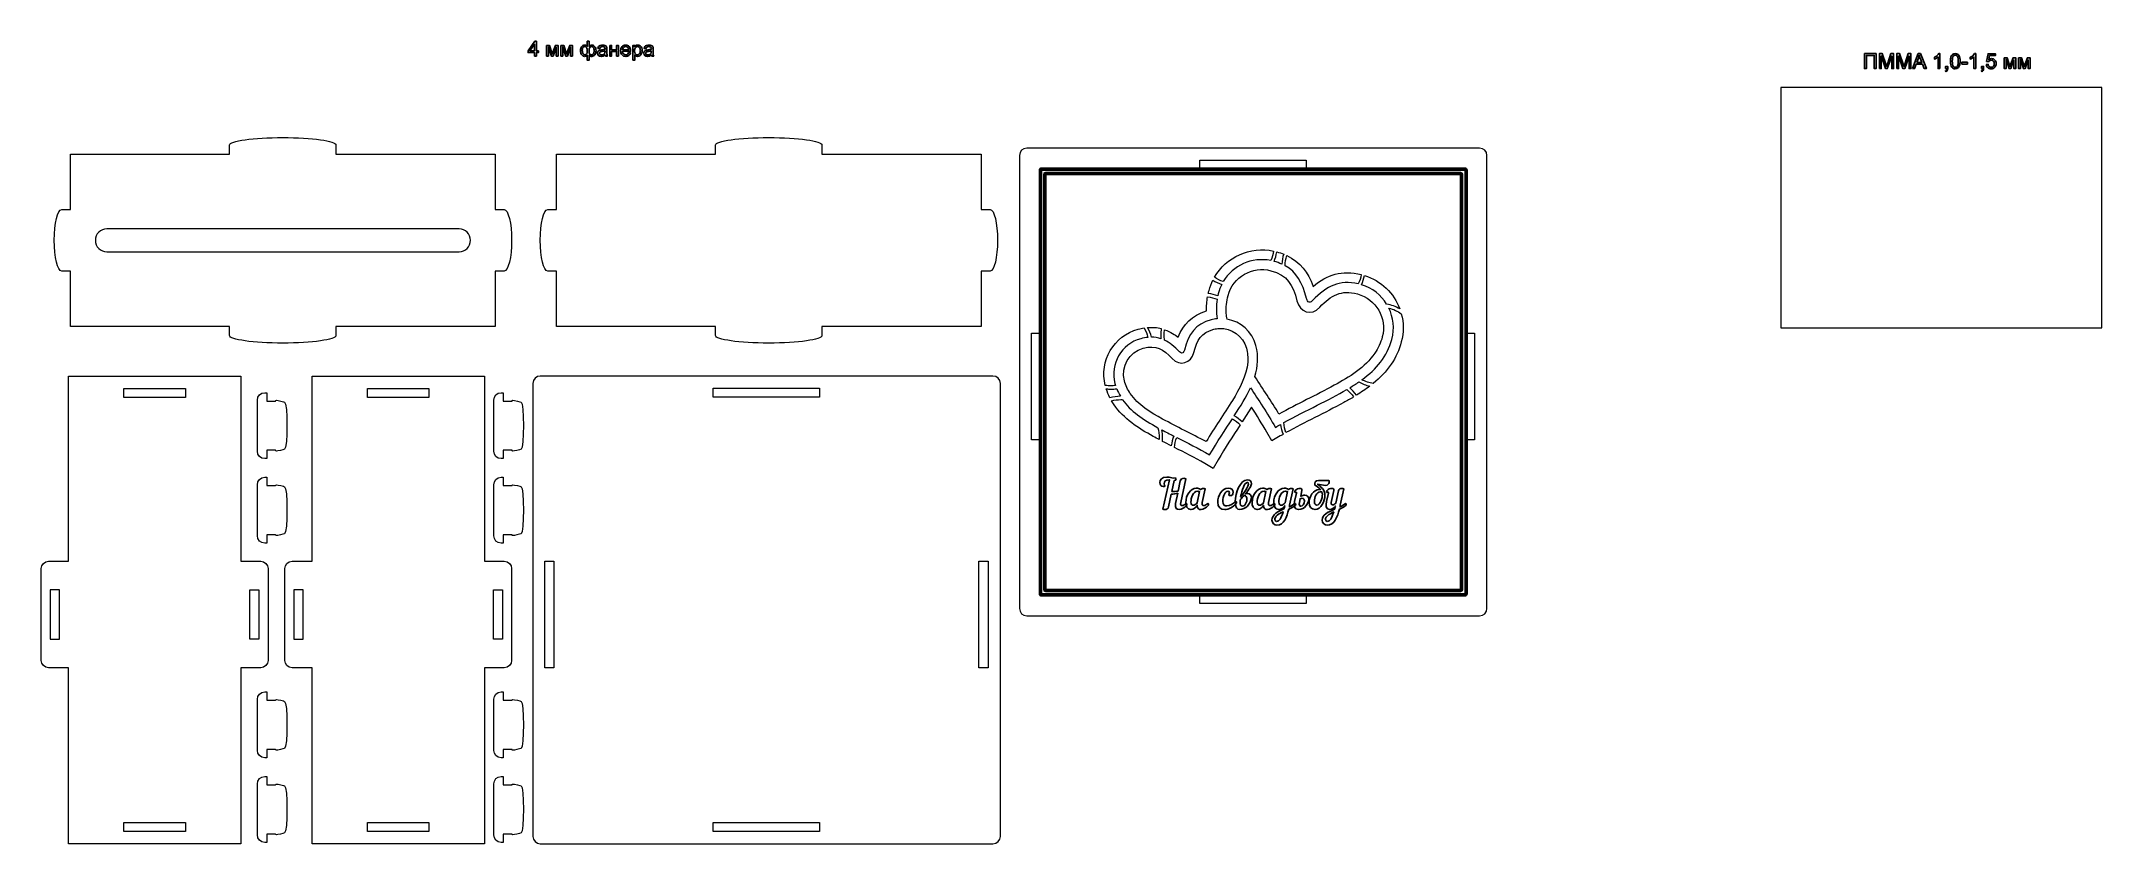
# Model space of a CAD drawing. Header units: millimetres. Extents: x -79 to 758, y -593 to -267.
import ezdxf

# ---------------------------------------------------------------- set-up
doc = ezdxf.new("R2010")
doc.units = ezdxf.units.MM
doc.header["$MEASUREMENT"] = 0
doc.layers.add('layer 1', color=7, linetype='Continuous')

msp = doc.modelspace()

# ---------------------------------------------------------------- linework, layer by layer
at = {"layer": 'layer 1', "color": 250, "lineweight": 20}
msp.add_lwpolyline([(628.0491, -383.8901), (758.4551, -383.8901), (758.4551, -286.1727), (628.0491, -286.1727), (628.0491, -383.8901)], close=True, dxfattribs=at)
at = {"layer": 'layer 1', "color": 250}
for points, knots in [([(121.4915, -273.4752), (121.4915, -273.4752), (121.4915, -272.0274), (121.4915, -272.0274), (121.4915, -272.0274), (121.4915, -272.0274), (118.8584, -272.0274), (118.8584, -272.0274), (118.8584, -272.0274), (118.8584, -272.0274), (118.8584, -271.3416), (118.8584, -271.3416), (118.8584, -271.3416), (118.8584, -271.3416), (121.627, -267.413), (121.627, -267.413), (121.627, -267.413), (121.627, -267.413), (122.2366, -267.413), (122.2366, -267.413), (122.2366, -267.413), (122.2366, -267.413), (122.2366, -271.3416), (122.2366, -271.3416), (122.2366, -271.3416), (122.2366, -271.3416), (123.0579, -271.3416), (123.0579, -271.3416), (123.0579, -271.3416), (123.0579, -271.3416), (123.0579, -272.0274), (123.0579, -272.0274), (123.0579, -272.0274), (123.0579, -272.0274), (122.2366, -272.0274), (122.2366, -272.0274), (122.2366, -272.0274), (122.2366, -272.0274), (122.2366, -273.4752), (122.2366, -273.4752), (122.2366, -273.4752), (122.2366, -273.4752), (121.4915, -273.4752), (121.4915, -273.4752)], [0, 0, 0, 0, 0.08333333, 0.08333333, 0.08333333, 0.08333333, 0.16666667, 0.16666667, 0.16666667, 0.16666667, 0.25, 0.25, 0.25, 0.25, 0.33333333, 0.33333333, 0.33333333, 0.33333333, 0.41666667, 0.41666667, 0.41666667, 0.41666667, 0.5, 0.5, 0.5, 0.5, 0.58333333, 0.58333333, 0.58333333, 0.58333333, 0.66666667, 0.66666667, 0.66666667, 0.66666667, 0.75, 0.75, 0.75, 0.75, 0.83333333, 0.83333333, 0.83333333, 0.83333333, 1, 1, 1, 1]), ([(142.9278, -267.413), (142.9278, -267.413), (143.6729, -267.413), (143.6729, -267.413), (143.6729, -267.413), (143.6729, -267.413), (143.6729, -269.5128), (143.6729, -269.5128), (143.6729, -269.5128), (143.8267, -269.3364), (143.9961, -269.2052), (144.1809, -269.1177), (144.1809, -269.1177), (144.3644, -269.0316), (144.5633, -268.9878), (144.775, -268.9878), (144.775, -268.9878), (145.2943, -268.9878), (145.7063, -269.2052), (146.0111, -269.6384), (146.0111, -269.6384), (146.3145, -270.0716), (146.4669, -270.6163), (146.4669, -271.2739), (146.4669, -271.2739), (146.4669, -271.9597), (146.3032, -272.5128), (145.9759, -272.9347), (145.9759, -272.9347), (145.6485, -273.3567), (145.2407, -273.5683), (144.7538, -273.5683), (144.7538, -273.5683), (144.5944, -273.5683), (144.4321, -273.5429), (144.267, -273.4935), (144.267, -273.4935), (144.1019, -273.4442), (143.9043, -273.3087), (143.6729, -273.0886), (143.6729, -273.0886), (143.6729, -273.0886), (143.6729, -275.1601), (143.6729, -275.1601), (143.6729, -275.1601), (143.6729, -275.1601), (142.9278, -275.1601), (142.9278, -275.1601), (142.9278, -275.1601), (142.9278, -275.1601), (142.9278, -273.0886), (142.9278, -273.0886), (142.9278, -273.0886), (142.7797, -273.248), (142.6146, -273.368), (142.434, -273.4484), (142.434, -273.4484), (142.2533, -273.5288), (142.0586, -273.5683), (141.8483, -273.5683), (141.8483, -273.5683), (141.3883, -273.5683), (140.9861, -273.3665), (140.6418, -272.9644), (140.6418, -272.9644), (140.2975, -272.5608), (140.1254, -271.9836), (140.1254, -271.2329), (140.1254, -271.2329), (140.1254, -270.5965), (140.2806, -270.0645), (140.5924, -269.6341), (140.5924, -269.6341), (140.9043, -269.2037), (141.322, -268.9878), (141.8483, -268.9878), (141.8483, -268.9878), (142.0699, -268.9878), (142.2689, -269.0316), (142.4481, -269.1177), (142.4481, -269.1177), (142.6273, -269.2052), (142.7867, -269.3364), (142.9278, -269.5128), (142.9278, -269.5128), (142.9278, -269.5128), (142.9278, -267.413), (142.9278, -267.413)], [0, 0, 0, 0, 0.04347826, 0.04347826, 0.04347826, 0.04347826, 0.08695652, 0.08695652, 0.08695652, 0.08695652, 0.13043478, 0.13043478, 0.13043478, 0.13043478, 0.17391304, 0.17391304, 0.17391304, 0.17391304, 0.2173913, 0.2173913, 0.2173913, 0.2173913, 0.26086957, 0.26086957, 0.26086957, 0.26086957, 0.30434783, 0.30434783, 0.30434783, 0.30434783, 0.34782609, 0.34782609, 0.34782609, 0.34782609, 0.39130435, 0.39130435, 0.39130435, 0.39130435, 0.43478261, 0.43478261, 0.43478261, 0.43478261, 0.47826087, 0.47826087, 0.47826087, 0.47826087, 0.52173913, 0.52173913, 0.52173913, 0.52173913, 0.56521739, 0.56521739, 0.56521739, 0.56521739, 0.60869565, 0.60869565, 0.60869565, 0.60869565, 0.65217391, 0.65217391, 0.65217391, 0.65217391, 0.69565217, 0.69565217, 0.69565217, 0.69565217, 0.73913043, 0.73913043, 0.73913043, 0.73913043, 0.7826087, 0.7826087, 0.7826087, 0.7826087, 0.82608696, 0.82608696, 0.82608696, 0.82608696, 0.86956522, 0.86956522, 0.86956522, 0.86956522, 0.91304348, 0.91304348, 0.91304348, 0.91304348, 1, 1, 1, 1]), ([(121.4915, -271.3416), (121.4915, -271.3416), (121.4915, -268.6139), (121.4915, -268.6139), (121.4915, -268.6139), (121.4915, -268.6139), (119.5908, -271.3416), (119.5908, -271.3416), (119.5908, -271.3416), (119.5908, -271.3416), (121.4915, -271.3416), (121.4915, -271.3416)], [0, 0, 0, 0, 0.25, 0.25, 0.25, 0.25, 0.5, 0.5, 0.5, 0.5, 1, 1, 1, 1]), ([(126.4022, -269.081), (126.4022, -269.081), (127.548, -269.081), (127.548, -269.081), (127.548, -269.081), (127.548, -269.081), (128.7094, -272.5975), (128.7094, -272.5975), (128.7094, -272.5975), (128.7094, -272.5975), (129.9949, -269.081), (129.9949, -269.081), (129.9949, -269.081), (129.9949, -269.081), (131.0589, -269.081), (131.0589, -269.081), (131.0589, -269.081), (131.0589, -269.081), (131.0589, -273.4752), (131.0589, -273.4752), (131.0589, -273.4752), (131.0589, -273.4752), (130.3138, -273.4752), (130.3138, -273.4752), (130.3138, -273.4752), (130.3138, -273.4752), (130.3138, -269.9375), (130.3138, -269.9375), (130.3138, -269.9375), (130.3138, -269.9375), (129.0198, -273.4752), (129.0198, -273.4752), (129.0198, -273.4752), (129.0198, -273.4752), (128.3538, -273.4752), (128.3538, -273.4752), (128.3538, -273.4752), (128.3538, -273.4752), (127.1303, -269.7682), (127.1303, -269.7682), (127.1303, -269.7682), (127.1303, -269.7682), (127.1303, -273.4752), (127.1303, -273.4752), (127.1303, -273.4752), (127.1303, -273.4752), (126.4022, -273.4752), (126.4022, -273.4752), (126.4022, -273.4752), (126.4022, -273.4752), (126.4022, -269.081), (126.4022, -269.081)], [0, 0, 0, 0, 0.07142857, 0.07142857, 0.07142857, 0.07142857, 0.14285714, 0.14285714, 0.14285714, 0.14285714, 0.21428571, 0.21428571, 0.21428571, 0.21428571, 0.28571429, 0.28571429, 0.28571429, 0.28571429, 0.35714286, 0.35714286, 0.35714286, 0.35714286, 0.42857143, 0.42857143, 0.42857143, 0.42857143, 0.5, 0.5, 0.5, 0.5, 0.57142857, 0.57142857, 0.57142857, 0.57142857, 0.64285714, 0.64285714, 0.64285714, 0.64285714, 0.71428571, 0.71428571, 0.71428571, 0.71428571, 0.78571429, 0.78571429, 0.78571429, 0.78571429, 0.85714286, 0.85714286, 0.85714286, 0.85714286, 1, 1, 1, 1]), ([(132.2231, -269.081), (132.2231, -269.081), (133.3689, -269.081), (133.3689, -269.081), (133.3689, -269.081), (133.3689, -269.081), (134.5303, -272.5975), (134.5303, -272.5975), (134.5303, -272.5975), (134.5303, -272.5975), (135.8158, -269.081), (135.8158, -269.081), (135.8158, -269.081), (135.8158, -269.081), (136.8798, -269.081), (136.8798, -269.081), (136.8798, -269.081), (136.8798, -269.081), (136.8798, -273.4752), (136.8798, -273.4752), (136.8798, -273.4752), (136.8798, -273.4752), (136.1347, -273.4752), (136.1347, -273.4752), (136.1347, -273.4752), (136.1347, -273.4752), (136.1347, -269.9375), (136.1347, -269.9375), (136.1347, -269.9375), (136.1347, -269.9375), (134.8407, -273.4752), (134.8407, -273.4752), (134.8407, -273.4752), (134.8407, -273.4752), (134.1747, -273.4752), (134.1747, -273.4752), (134.1747, -273.4752), (134.1747, -273.4752), (132.9512, -269.7682), (132.9512, -269.7682), (132.9512, -269.7682), (132.9512, -269.7682), (132.9512, -273.4752), (132.9512, -273.4752), (132.9512, -273.4752), (132.9512, -273.4752), (132.2231, -273.4752), (132.2231, -273.4752), (132.2231, -273.4752), (132.2231, -273.4752), (132.2231, -269.081), (132.2231, -269.081)], [0, 0, 0, 0, 0.07142857, 0.07142857, 0.07142857, 0.07142857, 0.14285714, 0.14285714, 0.14285714, 0.14285714, 0.21428571, 0.21428571, 0.21428571, 0.21428571, 0.28571429, 0.28571429, 0.28571429, 0.28571429, 0.35714286, 0.35714286, 0.35714286, 0.35714286, 0.42857143, 0.42857143, 0.42857143, 0.42857143, 0.5, 0.5, 0.5, 0.5, 0.57142857, 0.57142857, 0.57142857, 0.57142857, 0.64285714, 0.64285714, 0.64285714, 0.64285714, 0.71428571, 0.71428571, 0.71428571, 0.71428571, 0.78571429, 0.78571429, 0.78571429, 0.78571429, 0.85714286, 0.85714286, 0.85714286, 0.85714286, 1, 1, 1, 1]), ([(140.8874, -271.2118), (140.8874, -271.8312), (140.9918, -272.2772), (141.1992, -272.5495), (141.1992, -272.5495), (141.4067, -272.8219), (141.6635, -272.9587), (141.9711, -272.9587), (141.9711, -272.9587), (142.2928, -272.9587), (142.5341, -272.8233), (142.6936, -272.5523), (142.6936, -272.5523), (142.8516, -272.2814), (142.9321, -271.8736), (142.9321, -271.3317), (142.9321, -271.3317), (142.9321, -270.7532), (142.8488, -270.3199), (142.6809, -270.0307), (142.6809, -270.0307), (142.513, -269.7414), (142.2604, -269.5975), (141.9217, -269.5975), (141.9217, -269.5975), (141.6169, -269.5975), (141.3686, -269.7386), (141.1752, -270.0208), (141.1752, -270.0208), (140.9833, -270.303), (140.8874, -270.6995), (140.8874, -271.2118)], [0, 0, 0, 0, 0.11111111, 0.11111111, 0.11111111, 0.11111111, 0.22222222, 0.22222222, 0.22222222, 0.22222222, 0.33333333, 0.33333333, 0.33333333, 0.33333333, 0.44444444, 0.44444444, 0.44444444, 0.44444444, 0.55555556, 0.55555556, 0.55555556, 0.55555556, 0.66666667, 0.66666667, 0.66666667, 0.66666667, 0.77777778, 0.77777778, 0.77777778, 0.77777778, 1, 1, 1, 1]), ([(143.6687, -271.2964), (143.6687, -271.9568), (143.759, -272.3999), (143.941, -272.6271), (143.941, -272.6271), (144.1217, -272.8543), (144.3488, -272.9672), (144.6212, -272.9672), (144.6212, -272.9672), (144.9232, -272.9672), (145.1814, -272.8275), (145.3945, -272.5481), (145.3945, -272.5481), (145.6076, -272.2701), (145.7134, -271.8355), (145.7134, -271.247), (145.7134, -271.247), (145.7134, -270.6925), (145.6146, -270.2776), (145.4185, -270.0053), (145.4185, -270.0053), (145.2223, -269.7329), (144.9697, -269.5975), (144.6621, -269.5975), (144.6621, -269.5975), (144.3319, -269.5975), (144.085, -269.7386), (143.9184, -270.0222), (143.9184, -270.0222), (143.7519, -270.3058), (143.6687, -270.7306), (143.6687, -271.2964)], [0, 0, 0, 0, 0.11111111, 0.11111111, 0.11111111, 0.11111111, 0.22222222, 0.22222222, 0.22222222, 0.22222222, 0.33333333, 0.33333333, 0.33333333, 0.33333333, 0.44444444, 0.44444444, 0.44444444, 0.44444444, 0.55555556, 0.55555556, 0.55555556, 0.55555556, 0.66666667, 0.66666667, 0.66666667, 0.66666667, 0.77777778, 0.77777778, 0.77777778, 0.77777778, 1, 1, 1, 1]), ([(150.2078, -272.9249), (149.9312, -273.1605), (149.6645, -273.3256), (149.4091, -273.423), (149.4091, -273.423), (149.1537, -273.5204), (148.88, -273.5683), (148.5864, -273.5683), (148.5864, -273.5683), (148.1038, -273.5683), (147.7327, -273.4512), (147.4731, -273.2156), (147.4731, -273.2156), (147.2134, -272.9813), (147.0836, -272.6807), (147.0836, -272.3153), (147.0836, -272.3153), (147.0836, -272.1008), (147.133, -271.9046), (147.2304, -271.7268), (147.2304, -271.7268), (147.3291, -271.549), (147.4575, -271.4079), (147.6156, -271.3007), (147.6156, -271.3007), (147.775, -271.1934), (147.9528, -271.1116), (148.1518, -271.0565), (148.1518, -271.0565), (148.2986, -271.0184), (148.5201, -270.9818), (148.815, -270.9451), (148.815, -270.9451), (149.4162, -270.8745), (149.8607, -270.7884), (150.1443, -270.6897), (150.1443, -270.6897), (150.1471, -270.5881), (150.1485, -270.5231), (150.1485, -270.4963), (150.1485, -270.4963), (150.1485, -270.1944), (150.078, -269.9813), (149.9369, -269.8571), (149.9369, -269.8571), (149.7464, -269.6892), (149.4627, -269.6059), (149.0874, -269.6059), (149.0874, -269.6059), (148.736, -269.6059), (148.4764, -269.668), (148.3099, -269.7908), (148.3099, -269.7908), (148.1419, -269.9135), (148.0192, -270.1309), (147.9387, -270.4441), (147.9387, -270.4441), (147.9387, -270.4441), (147.2106, -270.3425), (147.2106, -270.3425), (147.2106, -270.3425), (147.2769, -270.0307), (147.3856, -269.7781), (147.538, -269.5862), (147.538, -269.5862), (147.6904, -269.3943), (147.9105, -269.2475), (148.1984, -269.1431), (148.1984, -269.1431), (148.4848, -269.0401), (148.8193, -268.9878), (149.1975, -268.9878), (149.1975, -268.9878), (149.5728, -268.9878), (149.879, -269.0316), (150.1147, -269.1205), (150.1147, -269.1205), (150.3489, -269.2094), (150.5225, -269.3195), (150.6326, -269.4535), (150.6326, -269.4535), (150.7426, -269.5876), (150.8202, -269.7569), (150.8654, -269.9615), (150.8654, -269.9615), (150.8894, -270.0885), (150.9021, -270.3171), (150.9021, -270.6459), (150.9021, -270.6459), (150.9021, -270.6459), (150.9021, -271.6337), (150.9021, -271.6337), (150.9021, -271.6337), (150.9021, -272.3237), (150.9176, -272.7598), (150.9486, -272.9446), (150.9486, -272.9446), (150.9783, -273.1295), (151.0404, -273.3059), (151.1307, -273.4752), (151.1307, -273.4752), (151.1307, -273.4752), (150.3517, -273.4752), (150.3517, -273.4752), (150.3517, -273.4752), (150.277, -273.3186), (150.229, -273.1351), (150.2078, -272.9249)], [0, 0, 0, 0, 0.03571429, 0.03571429, 0.03571429, 0.03571429, 0.07142857, 0.07142857, 0.07142857, 0.07142857, 0.10714286, 0.10714286, 0.10714286, 0.10714286, 0.14285714, 0.14285714, 0.14285714, 0.14285714, 0.17857143, 0.17857143, 0.17857143, 0.17857143, 0.21428571, 0.21428571, 0.21428571, 0.21428571, 0.25, 0.25, 0.25, 0.25, 0.28571429, 0.28571429, 0.28571429, 0.28571429, 0.32142857, 0.32142857, 0.32142857, 0.32142857, 0.35714286, 0.35714286, 0.35714286, 0.35714286, 0.39285714, 0.39285714, 0.39285714, 0.39285714, 0.42857143, 0.42857143, 0.42857143, 0.42857143, 0.46428571, 0.46428571, 0.46428571, 0.46428571, 0.5, 0.5, 0.5, 0.5, 0.53571429, 0.53571429, 0.53571429, 0.53571429, 0.57142857, 0.57142857, 0.57142857, 0.57142857, 0.60714286, 0.60714286, 0.60714286, 0.60714286, 0.64285714, 0.64285714, 0.64285714, 0.64285714, 0.67857143, 0.67857143, 0.67857143, 0.67857143, 0.71428571, 0.71428571, 0.71428571, 0.71428571, 0.75, 0.75, 0.75, 0.75, 0.78571429, 0.78571429, 0.78571429, 0.78571429, 0.82142857, 0.82142857, 0.82142857, 0.82142857, 0.85714286, 0.85714286, 0.85714286, 0.85714286, 0.89285714, 0.89285714, 0.89285714, 0.89285714, 0.92857143, 0.92857143, 0.92857143, 0.92857143, 1, 1, 1, 1]), ([(150.1485, -271.2739), (149.8776, -271.3839), (149.4712, -271.4771), (148.9293, -271.5533), (148.9293, -271.5533), (148.6217, -271.597), (148.4044, -271.6464), (148.2774, -271.7014), (148.2774, -271.7014), (148.1504, -271.7565), (148.053, -271.8369), (147.9839, -271.9413), (147.9839, -271.9413), (147.9147, -272.0471), (147.8795, -272.1643), (147.8795, -272.2941), (147.8795, -272.2941), (147.8795, -272.4902), (147.9543, -272.6553), (148.1052, -272.7866), (148.1052, -272.7866), (148.2562, -272.9178), (148.4764, -272.9841), (148.7657, -272.9841), (148.7657, -272.9841), (149.0521, -272.9841), (149.3075, -272.922), (149.5319, -272.7965), (149.5319, -272.7965), (149.7548, -272.6723), (149.9199, -272.5015), (150.0244, -272.2856), (150.0244, -272.2856), (150.1048, -272.1177), (150.1443, -271.8708), (150.1443, -271.5448), (150.1443, -271.5448), (150.1443, -271.5448), (150.1485, -271.2739), (150.1485, -271.2739)], [0, 0, 0, 0, 0.09090909, 0.09090909, 0.09090909, 0.09090909, 0.18181818, 0.18181818, 0.18181818, 0.18181818, 0.27272727, 0.27272727, 0.27272727, 0.27272727, 0.36363636, 0.36363636, 0.36363636, 0.36363636, 0.45454545, 0.45454545, 0.45454545, 0.45454545, 0.54545455, 0.54545455, 0.54545455, 0.54545455, 0.63636364, 0.63636364, 0.63636364, 0.63636364, 0.72727273, 0.72727273, 0.72727273, 0.72727273, 0.81818182, 0.81818182, 0.81818182, 0.81818182, 1, 1, 1, 1]), ([(152.0465, -269.081), (152.0465, -269.081), (152.7916, -269.081), (152.7916, -269.081), (152.7916, -269.081), (152.7916, -269.081), (152.7916, -270.9098), (152.7916, -270.9098), (152.7916, -270.9098), (152.7916, -270.9098), (154.8574, -270.9098), (154.8574, -270.9098), (154.8574, -270.9098), (154.8574, -270.9098), (154.8574, -269.081), (154.8574, -269.081), (154.8574, -269.081), (154.8574, -269.081), (155.6025, -269.081), (155.6025, -269.081), (155.6025, -269.081), (155.6025, -269.081), (155.6025, -273.4752), (155.6025, -273.4752), (155.6025, -273.4752), (155.6025, -273.4752), (154.8574, -273.4752), (154.8574, -273.4752), (154.8574, -273.4752), (154.8574, -273.4752), (154.8574, -271.5279), (154.8574, -271.5279), (154.8574, -271.5279), (154.8574, -271.5279), (152.7916, -271.5279), (152.7916, -271.5279), (152.7916, -271.5279), (152.7916, -271.5279), (152.7916, -273.4752), (152.7916, -273.4752), (152.7916, -273.4752), (152.7916, -273.4752), (152.0465, -273.4752), (152.0465, -273.4752), (152.0465, -273.4752), (152.0465, -273.4752), (152.0465, -269.081), (152.0465, -269.081)], [0, 0, 0, 0, 0.07692308, 0.07692308, 0.07692308, 0.07692308, 0.15384615, 0.15384615, 0.15384615, 0.15384615, 0.23076923, 0.23076923, 0.23076923, 0.23076923, 0.30769231, 0.30769231, 0.30769231, 0.30769231, 0.38461538, 0.38461538, 0.38461538, 0.38461538, 0.46153846, 0.46153846, 0.46153846, 0.46153846, 0.53846154, 0.53846154, 0.53846154, 0.53846154, 0.61538462, 0.61538462, 0.61538462, 0.61538462, 0.69230769, 0.69230769, 0.69230769, 0.69230769, 0.76923077, 0.76923077, 0.76923077, 0.76923077, 0.84615385, 0.84615385, 0.84615385, 0.84615385, 1, 1, 1, 1]), ([(159.7187, -272.0528), (159.7187, -272.0528), (160.4892, -272.1544), (160.4892, -272.1544), (160.4892, -272.1544), (160.3692, -272.6017), (160.1449, -272.9503), (159.8175, -273.1972), (159.8175, -273.1972), (159.4901, -273.4442), (159.0724, -273.5683), (158.563, -273.5683), (158.563, -273.5683), (157.9224, -273.5683), (157.4144, -273.3708), (157.039, -272.9757), (157.039, -272.9757), (156.6636, -272.582), (156.476, -272.0274), (156.476, -271.3148), (156.476, -271.3148), (156.476, -270.5782), (156.6651, -270.0053), (157.0446, -269.5989), (157.0446, -269.5989), (157.4242, -269.191), (157.9167, -268.9878), (158.5221, -268.9878), (158.5221, -268.9878), (159.1077, -268.9878), (159.5861, -269.1868), (159.9572, -269.5862), (159.9572, -269.5862), (160.3283, -269.9855), (160.5146, -270.5471), (160.5146, -271.271), (160.5146, -271.271), (160.5146, -271.3148), (160.5132, -271.3811), (160.5104, -271.4686), (160.5104, -271.4686), (160.5104, -271.4686), (157.238, -271.4686), (157.238, -271.4686), (157.238, -271.4686), (157.2662, -271.9498), (157.4017, -272.3195), (157.6472, -272.5749), (157.6472, -272.5749), (157.8913, -272.8303), (158.1975, -272.9587), (158.563, -272.9587), (158.563, -272.9587), (158.8354, -272.9587), (159.0682, -272.8868), (159.2601, -272.7428), (159.2601, -272.7428), (159.4534, -272.5989), (159.6058, -272.3689), (159.7187, -272.0528)], [0, 0, 0, 0, 0.0625, 0.0625, 0.0625, 0.0625, 0.125, 0.125, 0.125, 0.125, 0.1875, 0.1875, 0.1875, 0.1875, 0.25, 0.25, 0.25, 0.25, 0.3125, 0.3125, 0.3125, 0.3125, 0.375, 0.375, 0.375, 0.375, 0.4375, 0.4375, 0.4375, 0.4375, 0.5, 0.5, 0.5, 0.5, 0.5625, 0.5625, 0.5625, 0.5625, 0.625, 0.625, 0.625, 0.625, 0.6875, 0.6875, 0.6875, 0.6875, 0.75, 0.75, 0.75, 0.75, 0.8125, 0.8125, 0.8125, 0.8125, 0.875, 0.875, 0.875, 0.875, 1, 1, 1, 1]), ([(157.2803, -270.859), (157.2803, -270.859), (159.7272, -270.859), (159.7272, -270.859), (159.7272, -270.859), (159.6947, -270.4893), (159.6002, -270.2127), (159.4464, -270.0278), (159.4464, -270.0278), (159.2107, -269.7414), (158.9031, -269.5975), (158.5263, -269.5975), (158.5263, -269.5975), (158.1848, -269.5975), (157.8984, -269.7118), (157.6655, -269.9404), (157.6655, -269.9404), (157.4341, -270.169), (157.3057, -270.4752), (157.2803, -270.859)], [0, 0, 0, 0, 0.16666667, 0.16666667, 0.16666667, 0.16666667, 0.33333333, 0.33333333, 0.33333333, 0.33333333, 0.5, 0.5, 0.5, 0.5, 0.66666667, 0.66666667, 0.66666667, 0.66666667, 1, 1, 1, 1]), ([(161.4304, -275.1601), (161.4304, -275.1601), (161.4304, -269.081), (161.4304, -269.081), (161.4304, -269.081), (161.4304, -269.081), (162.1077, -269.081), (162.1077, -269.081), (162.1077, -269.081), (162.1077, -269.081), (162.1077, -269.6581), (162.1077, -269.6581), (162.1077, -269.6581), (162.2672, -269.4352), (162.4478, -269.2673), (162.6496, -269.1558), (162.6496, -269.1558), (162.85, -269.0443), (163.0941, -268.9878), (163.3806, -268.9878), (163.3806, -268.9878), (163.7559, -268.9878), (164.0861, -269.0838), (164.3726, -269.2771), (164.3726, -269.2771), (164.659, -269.469), (164.8749, -269.7414), (165.0217, -270.0913), (165.0217, -270.0913), (165.167, -270.4427), (165.2404, -270.8265), (165.2404, -271.2456), (165.2404, -271.2456), (165.2404, -271.693), (165.16, -272.0965), (164.9991, -272.4564), (164.9991, -272.4564), (164.8382, -272.8148), (164.604, -273.09), (164.2964, -273.2819), (164.2964, -273.2819), (163.9902, -273.4724), (163.667, -273.5683), (163.3284, -273.5683), (163.3284, -273.5683), (163.08, -273.5683), (162.857, -273.5161), (162.6609, -273.4117), (162.6609, -273.4117), (162.4633, -273.3073), (162.3025, -273.176), (162.1755, -273.0166), (162.1755, -273.0166), (162.1755, -273.0166), (162.1755, -275.1601), (162.1755, -275.1601), (162.1755, -275.1601), (162.1755, -275.1601), (161.4304, -275.1601), (161.4304, -275.1601)], [0, 0, 0, 0, 0.0625, 0.0625, 0.0625, 0.0625, 0.125, 0.125, 0.125, 0.125, 0.1875, 0.1875, 0.1875, 0.1875, 0.25, 0.25, 0.25, 0.25, 0.3125, 0.3125, 0.3125, 0.3125, 0.375, 0.375, 0.375, 0.375, 0.4375, 0.4375, 0.4375, 0.4375, 0.5, 0.5, 0.5, 0.5, 0.5625, 0.5625, 0.5625, 0.5625, 0.625, 0.625, 0.625, 0.625, 0.6875, 0.6875, 0.6875, 0.6875, 0.75, 0.75, 0.75, 0.75, 0.8125, 0.8125, 0.8125, 0.8125, 0.875, 0.875, 0.875, 0.875, 1, 1, 1, 1]), ([(162.1077, -271.3049), (162.1077, -271.8679), (162.222, -272.2842), (162.4492, -272.5537), (162.4492, -272.5537), (162.6778, -272.8233), (162.9544, -272.9587), (163.279, -272.9587), (163.279, -272.9587), (163.6092, -272.9587), (163.8914, -272.819), (164.1256, -272.5396), (164.1256, -272.5396), (164.3613, -272.2602), (164.4784, -271.8284), (164.4784, -271.2428), (164.4784, -271.2428), (164.4784, -270.684), (164.3641, -270.2663), (164.1341, -269.9883), (164.1341, -269.9883), (163.9041, -269.7103), (163.6303, -269.5721), (163.3114, -269.5721), (163.3114, -269.5721), (162.9953, -269.5721), (162.7159, -269.7202), (162.4732, -270.0151), (162.4732, -270.0151), (162.2291, -270.3115), (162.1077, -270.7405), (162.1077, -271.3049)], [0, 0, 0, 0, 0.11111111, 0.11111111, 0.11111111, 0.11111111, 0.22222222, 0.22222222, 0.22222222, 0.22222222, 0.33333333, 0.33333333, 0.33333333, 0.33333333, 0.44444444, 0.44444444, 0.44444444, 0.44444444, 0.55555556, 0.55555556, 0.55555556, 0.55555556, 0.66666667, 0.66666667, 0.66666667, 0.66666667, 0.77777778, 0.77777778, 0.77777778, 0.77777778, 1, 1, 1, 1]), ([(169.0095, -272.9249), (168.7329, -273.1605), (168.4662, -273.3256), (168.2108, -273.423), (168.2108, -273.423), (167.9554, -273.5204), (167.6817, -273.5683), (167.3881, -273.5683), (167.3881, -273.5683), (166.9055, -273.5683), (166.5344, -273.4512), (166.2748, -273.2156), (166.2748, -273.2156), (166.0151, -272.9813), (165.8853, -272.6807), (165.8853, -272.3153), (165.8853, -272.3153), (165.8853, -272.1008), (165.9347, -271.9046), (166.0321, -271.7268), (166.0321, -271.7268), (166.1308, -271.549), (166.2592, -271.4079), (166.4173, -271.3007), (166.4173, -271.3007), (166.5767, -271.1934), (166.7545, -271.1116), (166.9535, -271.0565), (166.9535, -271.0565), (167.1003, -271.0184), (167.3218, -270.9818), (167.6167, -270.9451), (167.6167, -270.9451), (168.2179, -270.8745), (168.6624, -270.7884), (168.946, -270.6897), (168.946, -270.6897), (168.9488, -270.5881), (168.9502, -270.5231), (168.9502, -270.4963), (168.9502, -270.4963), (168.9502, -270.1944), (168.8797, -269.9813), (168.7386, -269.8571), (168.7386, -269.8571), (168.5481, -269.6892), (168.2644, -269.6059), (167.8891, -269.6059), (167.8891, -269.6059), (167.5377, -269.6059), (167.2781, -269.668), (167.1116, -269.7908), (167.1116, -269.7908), (166.9436, -269.9135), (166.8209, -270.1309), (166.7404, -270.4441), (166.7404, -270.4441), (166.7404, -270.4441), (166.0123, -270.3425), (166.0123, -270.3425), (166.0123, -270.3425), (166.0786, -270.0307), (166.1873, -269.7781), (166.3397, -269.5862), (166.3397, -269.5862), (166.4921, -269.3943), (166.7122, -269.2475), (167.0001, -269.1431), (167.0001, -269.1431), (167.2865, -269.0401), (167.621, -268.9878), (167.9992, -268.9878), (167.9992, -268.9878), (168.3745, -268.9878), (168.6807, -269.0316), (168.9164, -269.1205), (168.9164, -269.1205), (169.1506, -269.2094), (169.3242, -269.3195), (169.4343, -269.4535), (169.4343, -269.4535), (169.5443, -269.5876), (169.6219, -269.7569), (169.6671, -269.9615), (169.6671, -269.9615), (169.6911, -270.0885), (169.7038, -270.3171), (169.7038, -270.6459), (169.7038, -270.6459), (169.7038, -270.6459), (169.7038, -271.6337), (169.7038, -271.6337), (169.7038, -271.6337), (169.7038, -272.3237), (169.7193, -272.7598), (169.7503, -272.9446), (169.7503, -272.9446), (169.78, -273.1295), (169.8421, -273.3059), (169.9324, -273.4752), (169.9324, -273.4752), (169.9324, -273.4752), (169.1534, -273.4752), (169.1534, -273.4752), (169.1534, -273.4752), (169.0787, -273.3186), (169.0307, -273.1351), (169.0095, -272.9249)], [0, 0, 0, 0, 0.03571429, 0.03571429, 0.03571429, 0.03571429, 0.07142857, 0.07142857, 0.07142857, 0.07142857, 0.10714286, 0.10714286, 0.10714286, 0.10714286, 0.14285714, 0.14285714, 0.14285714, 0.14285714, 0.17857143, 0.17857143, 0.17857143, 0.17857143, 0.21428571, 0.21428571, 0.21428571, 0.21428571, 0.25, 0.25, 0.25, 0.25, 0.28571429, 0.28571429, 0.28571429, 0.28571429, 0.32142857, 0.32142857, 0.32142857, 0.32142857, 0.35714286, 0.35714286, 0.35714286, 0.35714286, 0.39285714, 0.39285714, 0.39285714, 0.39285714, 0.42857143, 0.42857143, 0.42857143, 0.42857143, 0.46428571, 0.46428571, 0.46428571, 0.46428571, 0.5, 0.5, 0.5, 0.5, 0.53571429, 0.53571429, 0.53571429, 0.53571429, 0.57142857, 0.57142857, 0.57142857, 0.57142857, 0.60714286, 0.60714286, 0.60714286, 0.60714286, 0.64285714, 0.64285714, 0.64285714, 0.64285714, 0.67857143, 0.67857143, 0.67857143, 0.67857143, 0.71428571, 0.71428571, 0.71428571, 0.71428571, 0.75, 0.75, 0.75, 0.75, 0.78571429, 0.78571429, 0.78571429, 0.78571429, 0.82142857, 0.82142857, 0.82142857, 0.82142857, 0.85714286, 0.85714286, 0.85714286, 0.85714286, 0.89285714, 0.89285714, 0.89285714, 0.89285714, 0.92857143, 0.92857143, 0.92857143, 0.92857143, 1, 1, 1, 1]), ([(168.9502, -271.2739), (168.6793, -271.3839), (168.2729, -271.4771), (167.731, -271.5533), (167.731, -271.5533), (167.4234, -271.597), (167.2061, -271.6464), (167.0791, -271.7014), (167.0791, -271.7014), (166.9521, -271.7565), (166.8547, -271.8369), (166.7856, -271.9413), (166.7856, -271.9413), (166.7164, -272.0471), (166.6812, -272.1643), (166.6812, -272.2941), (166.6812, -272.2941), (166.6812, -272.4902), (166.756, -272.6553), (166.9069, -272.7866), (166.9069, -272.7866), (167.0579, -272.9178), (167.2781, -272.9841), (167.5674, -272.9841), (167.5674, -272.9841), (167.8538, -272.9841), (168.1092, -272.922), (168.3336, -272.7965), (168.3336, -272.7965), (168.5565, -272.6723), (168.7216, -272.5015), (168.8261, -272.2856), (168.8261, -272.2856), (168.9065, -272.1177), (168.946, -271.8708), (168.946, -271.5448), (168.946, -271.5448), (168.946, -271.5448), (168.9502, -271.2739), (168.9502, -271.2739)], [0, 0, 0, 0, 0.09090909, 0.09090909, 0.09090909, 0.09090909, 0.18181818, 0.18181818, 0.18181818, 0.18181818, 0.27272727, 0.27272727, 0.27272727, 0.27272727, 0.36363636, 0.36363636, 0.36363636, 0.36363636, 0.45454545, 0.45454545, 0.45454545, 0.45454545, 0.54545455, 0.54545455, 0.54545455, 0.54545455, 0.63636364, 0.63636364, 0.63636364, 0.63636364, 0.72727273, 0.72727273, 0.72727273, 0.72727273, 0.81818182, 0.81818182, 0.81818182, 0.81818182, 1, 1, 1, 1]), ([(661.9894, -272.4528), (661.9894, -272.4528), (666.7477, -272.4528), (666.7477, -272.4528), (666.7477, -272.4528), (666.7477, -272.4528), (666.7477, -278.515), (666.7477, -278.515), (666.7477, -278.515), (666.7477, -278.515), (665.9434, -278.515), (665.9434, -278.515), (665.9434, -278.515), (665.9434, -278.515), (665.9434, -273.164), (665.9434, -273.164), (665.9434, -273.164), (665.9434, -273.164), (662.7937, -273.164), (662.7937, -273.164), (662.7937, -273.164), (662.7937, -273.164), (662.7937, -278.515), (662.7937, -278.515), (662.7937, -278.515), (662.7937, -278.515), (661.9894, -278.515), (661.9894, -278.515), (661.9894, -278.515), (661.9894, -278.515), (661.9894, -272.4528), (661.9894, -272.4528)], [0, 0, 0, 0, 0.11111111, 0.11111111, 0.11111111, 0.11111111, 0.22222222, 0.22222222, 0.22222222, 0.22222222, 0.33333333, 0.33333333, 0.33333333, 0.33333333, 0.44444444, 0.44444444, 0.44444444, 0.44444444, 0.55555556, 0.55555556, 0.55555556, 0.55555556, 0.66666667, 0.66666667, 0.66666667, 0.66666667, 0.77777778, 0.77777778, 0.77777778, 0.77777778, 1, 1, 1, 1]), ([(668.0501, -278.515), (668.0501, -278.515), (668.0501, -272.4528), (668.0501, -272.4528), (668.0501, -272.4528), (668.0501, -272.4528), (669.2524, -272.4528), (669.2524, -272.4528), (669.2524, -272.4528), (669.2524, -272.4528), (670.6861, -276.744), (670.6861, -276.744), (670.6861, -276.744), (670.8187, -277.1434), (670.9147, -277.4426), (670.9753, -277.6415), (670.9753, -277.6415), (671.0445, -277.4214), (671.1531, -277.0968), (671.2999, -276.6693), (671.2999, -276.6693), (671.2999, -276.6693), (672.759, -272.4528), (672.759, -272.4528), (672.759, -272.4528), (672.759, -272.4528), (673.8329, -272.4528), (673.8329, -272.4528), (673.8329, -272.4528), (673.8329, -272.4528), (673.8329, -278.515), (673.8329, -278.515), (673.8329, -278.515), (673.8329, -278.515), (673.0624, -278.515), (673.0624, -278.515), (673.0624, -278.515), (673.0624, -278.515), (673.0624, -273.4434), (673.0624, -273.4434), (673.0624, -273.4434), (673.0624, -273.4434), (671.2928, -278.515), (671.2928, -278.515), (671.2928, -278.515), (671.2928, -278.515), (670.5704, -278.515), (670.5704, -278.515), (670.5704, -278.515), (670.5704, -278.515), (668.8206, -273.3503), (668.8206, -273.3503), (668.8206, -273.3503), (668.8206, -273.3503), (668.8206, -278.515), (668.8206, -278.515), (668.8206, -278.515), (668.8206, -278.515), (668.0501, -278.515), (668.0501, -278.515)], [0, 0, 0, 0, 0.0625, 0.0625, 0.0625, 0.0625, 0.125, 0.125, 0.125, 0.125, 0.1875, 0.1875, 0.1875, 0.1875, 0.25, 0.25, 0.25, 0.25, 0.3125, 0.3125, 0.3125, 0.3125, 0.375, 0.375, 0.375, 0.375, 0.4375, 0.4375, 0.4375, 0.4375, 0.5, 0.5, 0.5, 0.5, 0.5625, 0.5625, 0.5625, 0.5625, 0.625, 0.625, 0.625, 0.625, 0.6875, 0.6875, 0.6875, 0.6875, 0.75, 0.75, 0.75, 0.75, 0.8125, 0.8125, 0.8125, 0.8125, 0.875, 0.875, 0.875, 0.875, 1, 1, 1, 1]), ([(675.1029, -278.515), (675.1029, -278.515), (675.1029, -272.4528), (675.1029, -272.4528), (675.1029, -272.4528), (675.1029, -272.4528), (676.3052, -272.4528), (676.3052, -272.4528), (676.3052, -272.4528), (676.3052, -272.4528), (677.7389, -276.744), (677.7389, -276.744), (677.7389, -276.744), (677.8715, -277.1434), (677.9675, -277.4426), (678.0281, -277.6415), (678.0281, -277.6415), (678.0973, -277.4214), (678.2059, -277.0968), (678.3527, -276.6693), (678.3527, -276.6693), (678.3527, -276.6693), (679.8118, -272.4528), (679.8118, -272.4528), (679.8118, -272.4528), (679.8118, -272.4528), (680.8857, -272.4528), (680.8857, -272.4528), (680.8857, -272.4528), (680.8857, -272.4528), (680.8857, -278.515), (680.8857, -278.515), (680.8857, -278.515), (680.8857, -278.515), (680.1152, -278.515), (680.1152, -278.515), (680.1152, -278.515), (680.1152, -278.515), (680.1152, -273.4434), (680.1152, -273.4434), (680.1152, -273.4434), (680.1152, -273.4434), (678.3456, -278.515), (678.3456, -278.515), (678.3456, -278.515), (678.3456, -278.515), (677.6232, -278.515), (677.6232, -278.515), (677.6232, -278.515), (677.6232, -278.515), (675.8734, -273.3503), (675.8734, -273.3503), (675.8734, -273.3503), (675.8734, -273.3503), (675.8734, -278.515), (675.8734, -278.515), (675.8734, -278.515), (675.8734, -278.515), (675.1029, -278.515), (675.1029, -278.515)], [0, 0, 0, 0, 0.0625, 0.0625, 0.0625, 0.0625, 0.125, 0.125, 0.125, 0.125, 0.1875, 0.1875, 0.1875, 0.1875, 0.25, 0.25, 0.25, 0.25, 0.3125, 0.3125, 0.3125, 0.3125, 0.375, 0.375, 0.375, 0.375, 0.4375, 0.4375, 0.4375, 0.4375, 0.5, 0.5, 0.5, 0.5, 0.5625, 0.5625, 0.5625, 0.5625, 0.625, 0.625, 0.625, 0.625, 0.6875, 0.6875, 0.6875, 0.6875, 0.75, 0.75, 0.75, 0.75, 0.8125, 0.8125, 0.8125, 0.8125, 0.875, 0.875, 0.875, 0.875, 1, 1, 1, 1]), ([(681.508, -278.515), (681.508, -278.515), (683.8335, -272.4528), (683.8335, -272.4528), (683.8335, -272.4528), (683.8335, -272.4528), (684.7155, -272.4528), (684.7155, -272.4528), (684.7155, -272.4528), (684.7155, -272.4528), (687.1835, -278.515), (687.1835, -278.515), (687.1835, -278.515), (687.1835, -278.515), (686.2705, -278.515), (686.2705, -278.515), (686.2705, -278.515), (686.2705, -278.515), (685.5692, -276.6777), (685.5692, -276.6777), (685.5692, -276.6777), (685.5692, -276.6777), (683.0165, -276.6777), (683.0165, -276.6777), (683.0165, -276.6777), (683.0165, -276.6777), (682.3589, -278.515), (682.3589, -278.515), (682.3589, -278.515), (682.3589, -278.515), (681.508, -278.515), (681.508, -278.515)], [0, 0, 0, 0, 0.11111111, 0.11111111, 0.11111111, 0.11111111, 0.22222222, 0.22222222, 0.22222222, 0.22222222, 0.33333333, 0.33333333, 0.33333333, 0.33333333, 0.44444444, 0.44444444, 0.44444444, 0.44444444, 0.55555556, 0.55555556, 0.55555556, 0.55555556, 0.66666667, 0.66666667, 0.66666667, 0.66666667, 0.77777778, 0.77777778, 0.77777778, 0.77777778, 1, 1, 1, 1]), ([(683.2521, -276.0258), (683.2521, -276.0258), (685.318, -276.0258), (685.318, -276.0258), (685.318, -276.0258), (685.318, -276.0258), (684.6858, -274.3452), (684.6858, -274.3452), (684.6858, -274.3452), (684.4953, -273.8343), (684.3514, -273.4124), (684.2512, -273.0794), (684.2512, -273.0794), (684.168, -273.4745), (684.0565, -273.8625), (683.9168, -274.2464), (683.9168, -274.2464), (683.9168, -274.2464), (683.2521, -276.0258), (683.2521, -276.0258)], [0, 0, 0, 0, 0.16666667, 0.16666667, 0.16666667, 0.16666667, 0.33333333, 0.33333333, 0.33333333, 0.33333333, 0.5, 0.5, 0.5, 0.5, 0.66666667, 0.66666667, 0.66666667, 0.66666667, 1, 1, 1, 1]), ([(692.6699, -278.515), (692.6699, -278.515), (691.9248, -278.515), (691.9248, -278.515), (691.9248, -278.515), (691.9248, -278.515), (691.9248, -273.7708), (691.9248, -273.7708), (691.9248, -273.7708), (691.7456, -273.943), (691.51, -274.1137), (691.2193, -274.2845), (691.2193, -274.2845), (690.9286, -274.4552), (690.6661, -274.5836), (690.4347, -274.6683), (690.4347, -274.6683), (690.4347, -274.6683), (690.4347, -273.9486), (690.4347, -273.9486), (690.4347, -273.9486), (690.851, -273.7539), (691.2151, -273.5168), (691.5269, -273.2374), (691.5269, -273.2374), (691.8388, -272.9594), (692.0603, -272.6899), (692.1901, -272.4274), (692.1901, -272.4274), (692.1901, -272.4274), (692.6699, -272.4274), (692.6699, -272.4274), (692.6699, -272.4274), (692.6699, -272.4274), (692.6699, -278.515), (692.6699, -278.515)], [0, 0, 0, 0, 0.1, 0.1, 0.1, 0.1, 0.2, 0.2, 0.2, 0.2, 0.3, 0.3, 0.3, 0.3, 0.4, 0.4, 0.4, 0.4, 0.5, 0.5, 0.5, 0.5, 0.6, 0.6, 0.6, 0.6, 0.7, 0.7, 0.7, 0.7, 0.8, 0.8, 0.8, 0.8, 1, 1, 1, 1]), ([(696.9371, -275.5234), (696.9371, -274.808), (697.0105, -274.2294), (697.1572, -273.792), (697.1572, -273.792), (697.3054, -273.3531), (697.5241, -273.0159), (697.8148, -272.7802), (697.8148, -272.7802), (698.1041, -272.5446), (698.4696, -272.4274), (698.9098, -272.4274), (698.9098, -272.4274), (699.2344, -272.4274), (699.5194, -272.4924), (699.7664, -272.6236), (699.7664, -272.6236), (700.0119, -272.7548), (700.2151, -272.9439), (700.3732, -273.1909), (700.3732, -273.1909), (700.5312, -273.4364), (700.6554, -273.737), (700.7457, -274.0911), (700.7457, -274.0911), (700.8374, -274.4453), (700.8826, -274.9237), (700.8826, -275.5234), (700.8826, -275.5234), (700.8826, -276.2346), (700.8092, -276.8104), (700.6639, -277.2478), (700.6639, -277.2478), (700.5185, -277.6867), (700.2998, -278.0239), (700.0091, -278.261), (700.0091, -278.261), (699.7198, -278.4981), (699.3529, -278.6166), (698.9098, -278.6166), (698.9098, -278.6166), (698.3271, -278.6166), (697.8684, -278.4092), (697.5354, -277.9929), (697.5354, -277.9929), (697.1361, -277.4849), (696.9371, -276.6622), (696.9371, -275.5234)], [0, 0, 0, 0, 0.07692308, 0.07692308, 0.07692308, 0.07692308, 0.15384615, 0.15384615, 0.15384615, 0.15384615, 0.23076923, 0.23076923, 0.23076923, 0.23076923, 0.30769231, 0.30769231, 0.30769231, 0.30769231, 0.38461538, 0.38461538, 0.38461538, 0.38461538, 0.46153846, 0.46153846, 0.46153846, 0.46153846, 0.53846154, 0.53846154, 0.53846154, 0.53846154, 0.61538462, 0.61538462, 0.61538462, 0.61538462, 0.69230769, 0.69230769, 0.69230769, 0.69230769, 0.76923077, 0.76923077, 0.76923077, 0.76923077, 0.84615385, 0.84615385, 0.84615385, 0.84615385, 1, 1, 1, 1]), ([(697.6991, -275.5263), (697.6991, -276.5239), (697.8148, -277.1871), (698.0477, -277.5145), (698.0477, -277.5145), (698.2805, -277.8433), (698.5684, -278.007), (698.9098, -278.007), (698.9098, -278.007), (699.2513, -278.007), (699.5392, -277.8419), (699.772, -277.5131), (699.772, -277.5131), (700.0049, -277.1829), (700.1206, -276.5211), (700.1206, -275.5263), (700.1206, -275.5263), (700.1206, -274.5286), (700.0049, -273.8654), (699.772, -273.538), (699.772, -273.538), (699.5406, -273.2092), (699.2499, -273.0455), (698.9014, -273.0455), (698.9014, -273.0455), (698.5599, -273.0455), (698.2861, -273.1909), (698.0815, -273.4801), (698.0815, -273.4801), (697.8261, -273.8484), (697.6991, -274.5314), (697.6991, -275.5263)], [0, 0, 0, 0, 0.11111111, 0.11111111, 0.11111111, 0.11111111, 0.22222222, 0.22222222, 0.22222222, 0.22222222, 0.33333333, 0.33333333, 0.33333333, 0.33333333, 0.44444444, 0.44444444, 0.44444444, 0.44444444, 0.55555556, 0.55555556, 0.55555556, 0.55555556, 0.66666667, 0.66666667, 0.66666667, 0.66666667, 0.77777778, 0.77777778, 0.77777778, 0.77777778, 1, 1, 1, 1]), ([(701.5529, -276.6947), (701.5529, -276.6947), (701.5529, -275.9496), (701.5529, -275.9496), (701.5529, -275.9496), (701.5529, -275.9496), (703.8558, -275.9496), (703.8558, -275.9496), (703.8558, -275.9496), (703.8558, -275.9496), (703.8558, -276.6947), (703.8558, -276.6947), (703.8558, -276.6947), (703.8558, -276.6947), (701.5529, -276.6947), (701.5529, -276.6947)], [0, 0, 0, 0, 0.2, 0.2, 0.2, 0.2, 0.4, 0.4, 0.4, 0.4, 0.6, 0.6, 0.6, 0.6, 1, 1, 1, 1]), ([(707.2594, -278.515), (707.2594, -278.515), (706.5143, -278.515), (706.5143, -278.515), (706.5143, -278.515), (706.5143, -278.515), (706.5143, -273.7708), (706.5143, -273.7708), (706.5143, -273.7708), (706.3351, -273.943), (706.0995, -274.1137), (705.8088, -274.2845), (705.8088, -274.2845), (705.5181, -274.4552), (705.2556, -274.5836), (705.0242, -274.6683), (705.0242, -274.6683), (705.0242, -274.6683), (705.0242, -273.9486), (705.0242, -273.9486), (705.0242, -273.9486), (705.4405, -273.7539), (705.8046, -273.5168), (706.1164, -273.2374), (706.1164, -273.2374), (706.4283, -272.9594), (706.6498, -272.6899), (706.7796, -272.4274), (706.7796, -272.4274), (706.7796, -272.4274), (707.2594, -272.4274), (707.2594, -272.4274), (707.2594, -272.4274), (707.2594, -272.4274), (707.2594, -278.515), (707.2594, -278.515)], [0, 0, 0, 0, 0.1, 0.1, 0.1, 0.1, 0.2, 0.2, 0.2, 0.2, 0.3, 0.3, 0.3, 0.3, 0.4, 0.4, 0.4, 0.4, 0.5, 0.5, 0.5, 0.5, 0.6, 0.6, 0.6, 0.6, 0.7, 0.7, 0.7, 0.7, 0.8, 0.8, 0.8, 0.8, 1, 1, 1, 1]), ([(711.5266, -276.9233), (711.5266, -276.9233), (712.3055, -276.864), (712.3055, -276.864), (712.3055, -276.864), (712.3634, -277.2436), (712.4974, -277.5286), (712.7063, -277.7205), (712.7063, -277.7205), (712.9151, -277.911), (713.1706, -278.007), (713.4711, -278.007), (713.4711, -278.007), (713.8338, -278.007), (714.1372, -277.8715), (714.3841, -277.602), (714.3841, -277.602), (714.6296, -277.3311), (714.7524, -276.9726), (714.7524, -276.5267), (714.7524, -276.5267), (714.7524, -276.102), (714.6353, -275.7676), (714.3996, -275.522), (714.3996, -275.522), (714.164, -275.2765), (713.8521, -275.1537), (713.4641, -275.1537), (713.4641, -275.1537), (713.2228, -275.1537), (713.0069, -275.2088), (712.815, -275.3188), (712.815, -275.3188), (712.6245, -275.4289), (712.4749, -275.5714), (712.3648, -275.7464), (712.3648, -275.7464), (712.3648, -275.7464), (711.6621, -275.6448), (711.6621, -275.6448), (711.6621, -275.6448), (711.6621, -275.6448), (712.2463, -272.529), (712.2463, -272.529), (712.2463, -272.529), (712.2463, -272.529), (715.2519, -272.529), (715.2519, -272.529), (715.2519, -272.529), (715.2519, -272.529), (715.2519, -273.2402), (715.2519, -273.2402), (715.2519, -273.2402), (715.2519, -273.2402), (712.8404, -273.2402), (712.8404, -273.2402), (712.8404, -273.2402), (712.8404, -273.2402), (712.5172, -274.8757), (712.5172, -274.8757), (712.5172, -274.8757), (712.8799, -274.6203), (713.2609, -274.4933), (713.6588, -274.4933), (713.6588, -274.4933), (714.1866, -274.4933), (714.6325, -274.6768), (714.9951, -275.0437), (714.9951, -275.0437), (715.3578, -275.4105), (715.5398, -275.8819), (715.5398, -276.4576), (715.5398, -276.4576), (715.5398, -277.0065), (715.3804, -277.4807), (715.0614, -277.88), (715.0614, -277.88), (714.6734, -278.3711), (714.1428, -278.6166), (713.4711, -278.6166), (713.4711, -278.6166), (712.9208, -278.6166), (712.472, -278.4614), (712.1235, -278.1523), (712.1235, -278.1523), (711.775, -277.8433), (711.576, -277.4341), (711.5266, -276.9233)], [0, 0, 0, 0, 0.04347826, 0.04347826, 0.04347826, 0.04347826, 0.08695652, 0.08695652, 0.08695652, 0.08695652, 0.13043478, 0.13043478, 0.13043478, 0.13043478, 0.17391304, 0.17391304, 0.17391304, 0.17391304, 0.2173913, 0.2173913, 0.2173913, 0.2173913, 0.26086957, 0.26086957, 0.26086957, 0.26086957, 0.30434783, 0.30434783, 0.30434783, 0.30434783, 0.34782609, 0.34782609, 0.34782609, 0.34782609, 0.39130435, 0.39130435, 0.39130435, 0.39130435, 0.43478261, 0.43478261, 0.43478261, 0.43478261, 0.47826087, 0.47826087, 0.47826087, 0.47826087, 0.52173913, 0.52173913, 0.52173913, 0.52173913, 0.56521739, 0.56521739, 0.56521739, 0.56521739, 0.60869565, 0.60869565, 0.60869565, 0.60869565, 0.65217391, 0.65217391, 0.65217391, 0.65217391, 0.69565217, 0.69565217, 0.69565217, 0.69565217, 0.73913043, 0.73913043, 0.73913043, 0.73913043, 0.7826087, 0.7826087, 0.7826087, 0.7826087, 0.82608696, 0.82608696, 0.82608696, 0.82608696, 0.86956522, 0.86956522, 0.86956522, 0.86956522, 0.91304348, 0.91304348, 0.91304348, 0.91304348, 1, 1, 1, 1]), ([(718.8164, -274.1208), (718.8164, -274.1208), (719.9622, -274.1208), (719.9622, -274.1208), (719.9622, -274.1208), (719.9622, -274.1208), (721.1236, -277.6373), (721.1236, -277.6373), (721.1236, -277.6373), (721.1236, -277.6373), (722.4091, -274.1208), (722.4091, -274.1208), (722.4091, -274.1208), (722.4091, -274.1208), (723.4731, -274.1208), (723.4731, -274.1208), (723.4731, -274.1208), (723.4731, -274.1208), (723.4731, -278.515), (723.4731, -278.515), (723.4731, -278.515), (723.4731, -278.515), (722.728, -278.515), (722.728, -278.515), (722.728, -278.515), (722.728, -278.515), (722.728, -274.9773), (722.728, -274.9773), (722.728, -274.9773), (722.728, -274.9773), (721.434, -278.515), (721.434, -278.515), (721.434, -278.515), (721.434, -278.515), (720.768, -278.515), (720.768, -278.515), (720.768, -278.515), (720.768, -278.515), (719.5445, -274.808), (719.5445, -274.808), (719.5445, -274.808), (719.5445, -274.808), (719.5445, -278.515), (719.5445, -278.515), (719.5445, -278.515), (719.5445, -278.515), (718.8164, -278.515), (718.8164, -278.515), (718.8164, -278.515), (718.8164, -278.515), (718.8164, -274.1208), (718.8164, -274.1208)], [0, 0, 0, 0, 0.07142857, 0.07142857, 0.07142857, 0.07142857, 0.14285714, 0.14285714, 0.14285714, 0.14285714, 0.21428571, 0.21428571, 0.21428571, 0.21428571, 0.28571429, 0.28571429, 0.28571429, 0.28571429, 0.35714286, 0.35714286, 0.35714286, 0.35714286, 0.42857143, 0.42857143, 0.42857143, 0.42857143, 0.5, 0.5, 0.5, 0.5, 0.57142857, 0.57142857, 0.57142857, 0.57142857, 0.64285714, 0.64285714, 0.64285714, 0.64285714, 0.71428571, 0.71428571, 0.71428571, 0.71428571, 0.78571429, 0.78571429, 0.78571429, 0.78571429, 0.85714286, 0.85714286, 0.85714286, 0.85714286, 1, 1, 1, 1]), ([(724.6373, -274.1208), (724.6373, -274.1208), (725.7831, -274.1208), (725.7831, -274.1208), (725.7831, -274.1208), (725.7831, -274.1208), (726.9445, -277.6373), (726.9445, -277.6373), (726.9445, -277.6373), (726.9445, -277.6373), (728.23, -274.1208), (728.23, -274.1208), (728.23, -274.1208), (728.23, -274.1208), (729.294, -274.1208), (729.294, -274.1208), (729.294, -274.1208), (729.294, -274.1208), (729.294, -278.515), (729.294, -278.515), (729.294, -278.515), (729.294, -278.515), (728.5489, -278.515), (728.5489, -278.515), (728.5489, -278.515), (728.5489, -278.515), (728.5489, -274.9773), (728.5489, -274.9773), (728.5489, -274.9773), (728.5489, -274.9773), (727.2549, -278.515), (727.2549, -278.515), (727.2549, -278.515), (727.2549, -278.515), (726.5889, -278.515), (726.5889, -278.515), (726.5889, -278.515), (726.5889, -278.515), (725.3654, -274.808), (725.3654, -274.808), (725.3654, -274.808), (725.3654, -274.808), (725.3654, -278.515), (725.3654, -278.515), (725.3654, -278.515), (725.3654, -278.515), (724.6373, -278.515), (724.6373, -278.515), (724.6373, -278.515), (724.6373, -278.515), (724.6373, -274.1208), (724.6373, -274.1208)], [0, 0, 0, 0, 0.07142857, 0.07142857, 0.07142857, 0.07142857, 0.14285714, 0.14285714, 0.14285714, 0.14285714, 0.21428571, 0.21428571, 0.21428571, 0.21428571, 0.28571429, 0.28571429, 0.28571429, 0.28571429, 0.35714286, 0.35714286, 0.35714286, 0.35714286, 0.42857143, 0.42857143, 0.42857143, 0.42857143, 0.5, 0.5, 0.5, 0.5, 0.57142857, 0.57142857, 0.57142857, 0.57142857, 0.64285714, 0.64285714, 0.64285714, 0.64285714, 0.71428571, 0.71428571, 0.71428571, 0.71428571, 0.78571429, 0.78571429, 0.78571429, 0.78571429, 0.85714286, 0.85714286, 0.85714286, 0.85714286, 1, 1, 1, 1]), ([(694.9827, -278.515), (694.9827, -278.515), (694.9827, -277.6683), (694.9827, -277.6683), (694.9827, -277.6683), (694.9827, -277.6683), (695.8294, -277.6683), (695.8294, -277.6683), (695.8294, -277.6683), (695.8294, -277.6683), (695.8294, -278.515), (695.8294, -278.515), (695.8294, -278.515), (695.8294, -278.8269), (695.7744, -279.0794), (695.6629, -279.2714), (695.6629, -279.2714), (695.5528, -279.4633), (695.3764, -279.6128), (695.1351, -279.7173), (695.1351, -279.7173), (695.1351, -279.7173), (694.9319, -279.3955), (694.9319, -279.3955), (694.9319, -279.3955), (695.09, -279.3264), (695.2057, -279.2248), (695.2791, -279.0921), (695.2791, -279.0921), (695.3539, -278.9581), (695.3962, -278.7662), (695.4047, -278.515), (695.4047, -278.515), (695.4047, -278.515), (694.9827, -278.515), (694.9827, -278.515)], [0, 0, 0, 0, 0.1, 0.1, 0.1, 0.1, 0.2, 0.2, 0.2, 0.2, 0.3, 0.3, 0.3, 0.3, 0.4, 0.4, 0.4, 0.4, 0.5, 0.5, 0.5, 0.5, 0.6, 0.6, 0.6, 0.6, 0.7, 0.7, 0.7, 0.7, 0.8, 0.8, 0.8, 0.8, 1, 1, 1, 1]), ([(709.5722, -278.515), (709.5722, -278.515), (709.5722, -277.6683), (709.5722, -277.6683), (709.5722, -277.6683), (709.5722, -277.6683), (710.4189, -277.6683), (710.4189, -277.6683), (710.4189, -277.6683), (710.4189, -277.6683), (710.4189, -278.515), (710.4189, -278.515), (710.4189, -278.515), (710.4189, -278.8269), (710.3639, -279.0794), (710.2524, -279.2714), (710.2524, -279.2714), (710.1423, -279.4633), (709.9659, -279.6128), (709.7246, -279.7173), (709.7246, -279.7173), (709.7246, -279.7173), (709.5214, -279.3955), (709.5214, -279.3955), (709.5214, -279.3955), (709.6795, -279.3264), (709.7952, -279.2248), (709.8686, -279.0921), (709.8686, -279.0921), (709.9434, -278.9581), (709.9857, -278.7662), (709.9942, -278.515), (709.9942, -278.515), (709.9942, -278.515), (709.5722, -278.515), (709.5722, -278.515)], [0, 0, 0, 0, 0.1, 0.1, 0.1, 0.1, 0.2, 0.2, 0.2, 0.2, 0.3, 0.3, 0.3, 0.3, 0.4, 0.4, 0.4, 0.4, 0.5, 0.5, 0.5, 0.5, 0.6, 0.6, 0.6, 0.6, 0.7, 0.7, 0.7, 0.7, 0.8, 0.8, 0.8, 0.8, 1, 1, 1, 1])]:
    msp.add_open_spline(points, degree=3, knots=knots, dxfattribs=at)
at = {"layer": 'layer 1', "color": 250, "lineweight": 20}
for points, knots in [([(-67.0775, -313.2884), (-67.0775, -313.2884), (-67.0775, -335.7884), (-67.0775, -335.7884), (-67.0775, -335.7884), (-67.0775, -335.7884), (-70.6775, -335.7884), (-70.6775, -335.7884), (-70.6775, -335.7884), (-72.3567, -335.7884), (-73.7177, -341.3848), (-73.7177, -348.2884), (-73.7177, -348.2884), (-73.7177, -355.192), (-72.3567, -360.7884), (-70.6775, -360.7884), (-70.6775, -360.7884), (-70.6775, -360.7884), (-67.0775, -360.7884), (-67.0775, -360.7884), (-67.0775, -360.7884), (-67.0775, -360.7884), (-67.0775, -383.2884), (-67.0775, -383.2884), (-67.0775, -383.2884), (-67.0775, -383.2884), (-2.4723, -383.2884), (-2.4723, -383.2884), (-2.4723, -383.2884), (-2.4723, -383.2884), (-2.4723, -386.9884), (-2.4723, -386.9884), (-2.4723, -386.9884), (-2.4723, -388.6676), (7.2118, -390.0286), (19.1579, -390.0286), (19.1579, -390.0286), (31.104, -390.0286), (40.7881, -388.6676), (40.7881, -386.9884), (40.7881, -386.9884), (40.7881, -386.9884), (40.7881, -383.2884), (40.7881, -383.2884), (40.7881, -383.2884), (40.7881, -383.2884), (105.5226, -383.2884), (105.5226, -383.2884), (105.5226, -383.2884), (105.5226, -383.2884), (105.5226, -360.7884), (105.5226, -360.7884), (105.5226, -360.7884), (105.5226, -360.7884), (109.1226, -360.7884), (109.1226, -360.7884), (109.1226, -360.7884), (110.8018, -360.7884), (112.1628, -355.192), (112.1628, -348.2884), (112.1628, -348.2884), (112.1628, -341.3848), (110.8018, -335.7884), (109.1226, -335.7884), (109.1226, -335.7884), (109.1226, -335.7884), (105.5226, -335.7884), (105.5226, -335.7884), (105.5226, -335.7884), (105.5226, -335.7884), (105.5226, -313.2884), (105.5226, -313.2884), (105.5226, -313.2884), (105.5226, -313.2884), (40.7881, -313.2884), (40.7881, -313.2884), (40.7881, -313.2884), (40.7881, -313.2884), (40.7881, -309.5884), (40.7881, -309.5884), (40.7881, -309.5884), (40.7881, -307.9092), (31.104, -306.5482), (19.1579, -306.5482), (19.1579, -306.5482), (7.2118, -306.5482), (-2.4723, -307.9092), (-2.4723, -309.5884), (-2.4723, -309.5884), (-2.4723, -309.5884), (-2.4723, -313.2884), (-2.4723, -313.2884), (-2.4723, -313.2884), (-2.4723, -313.2884), (-67.0775, -313.2884), (-67.0775, -313.2884)], [0, 0, 0, 0, 0.04, 0.04, 0.04, 0.04, 0.08, 0.08, 0.08, 0.08, 0.12, 0.12, 0.12, 0.12, 0.16, 0.16, 0.16, 0.16, 0.2, 0.2, 0.2, 0.2, 0.24, 0.24, 0.24, 0.24, 0.28, 0.28, 0.28, 0.28, 0.32, 0.32, 0.32, 0.32, 0.36, 0.36, 0.36, 0.36, 0.4, 0.4, 0.4, 0.4, 0.44, 0.44, 0.44, 0.44, 0.48, 0.48, 0.48, 0.48, 0.52, 0.52, 0.52, 0.52, 0.56, 0.56, 0.56, 0.56, 0.6, 0.6, 0.6, 0.6, 0.64, 0.64, 0.64, 0.64, 0.68, 0.68, 0.68, 0.68, 0.72, 0.72, 0.72, 0.72, 0.76, 0.76, 0.76, 0.76, 0.8, 0.8, 0.8, 0.8, 0.84, 0.84, 0.84, 0.84, 0.88, 0.88, 0.88, 0.88, 0.92, 0.92, 0.92, 0.92, 1, 1, 1, 1]), ([(130.4358, -313.2884), (130.4358, -313.2884), (130.4358, -335.7884), (130.4358, -335.7884), (130.4358, -335.7884), (130.4358, -335.7884), (126.8358, -335.7884), (126.8358, -335.7884), (126.8358, -335.7884), (125.1566, -335.7884), (123.7956, -341.3848), (123.7956, -348.2884), (123.7956, -348.2884), (123.7956, -355.192), (125.1566, -360.7884), (126.8358, -360.7884), (126.8358, -360.7884), (126.8358, -360.7884), (130.4358, -360.7884), (130.4358, -360.7884), (130.4358, -360.7884), (130.4358, -360.7884), (130.4358, -383.2884), (130.4358, -383.2884), (130.4358, -383.2884), (130.4358, -383.2884), (195.041, -383.2884), (195.041, -383.2884), (195.041, -383.2884), (195.041, -383.2884), (195.041, -386.9884), (195.041, -386.9884), (195.041, -386.9884), (195.041, -388.6676), (204.7251, -390.0286), (216.6712, -390.0286), (216.6712, -390.0286), (228.6173, -390.0286), (238.3014, -388.6676), (238.3014, -386.9884), (238.3014, -386.9884), (238.3014, -386.9884), (238.3014, -383.2884), (238.3014, -383.2884), (238.3014, -383.2884), (238.3014, -383.2884), (303.0359, -383.2884), (303.0359, -383.2884), (303.0359, -383.2884), (303.0359, -383.2884), (303.0359, -360.7884), (303.0359, -360.7884), (303.0359, -360.7884), (303.0359, -360.7884), (306.6359, -360.7884), (306.6359, -360.7884), (306.6359, -360.7884), (308.3151, -360.7884), (309.6761, -355.192), (309.6761, -348.2884), (309.6761, -348.2884), (309.6761, -341.3848), (308.3151, -335.7884), (306.6359, -335.7884), (306.6359, -335.7884), (306.6359, -335.7884), (303.0359, -335.7884), (303.0359, -335.7884), (303.0359, -335.7884), (303.0359, -335.7884), (303.0359, -313.2884), (303.0359, -313.2884), (303.0359, -313.2884), (303.0359, -313.2884), (238.3014, -313.2884), (238.3014, -313.2884), (238.3014, -313.2884), (238.3014, -313.2884), (238.3014, -309.5884), (238.3014, -309.5884), (238.3014, -309.5884), (238.3014, -307.9092), (228.6173, -306.5482), (216.6712, -306.5482), (216.6712, -306.5482), (204.7251, -306.5482), (195.041, -307.9092), (195.041, -309.5884), (195.041, -309.5884), (195.041, -309.5884), (195.041, -313.2884), (195.041, -313.2884), (195.041, -313.2884), (195.041, -313.2884), (130.4358, -313.2884), (130.4358, -313.2884)], [0, 0, 0, 0, 0.04, 0.04, 0.04, 0.04, 0.08, 0.08, 0.08, 0.08, 0.12, 0.12, 0.12, 0.12, 0.16, 0.16, 0.16, 0.16, 0.2, 0.2, 0.2, 0.2, 0.24, 0.24, 0.24, 0.24, 0.28, 0.28, 0.28, 0.28, 0.32, 0.32, 0.32, 0.32, 0.36, 0.36, 0.36, 0.36, 0.4, 0.4, 0.4, 0.4, 0.44, 0.44, 0.44, 0.44, 0.48, 0.48, 0.48, 0.48, 0.52, 0.52, 0.52, 0.52, 0.56, 0.56, 0.56, 0.56, 0.6, 0.6, 0.6, 0.6, 0.64, 0.64, 0.64, 0.64, 0.68, 0.68, 0.68, 0.68, 0.72, 0.72, 0.72, 0.72, 0.76, 0.76, 0.76, 0.76, 0.8, 0.8, 0.8, 0.8, 0.84, 0.84, 0.84, 0.84, 0.88, 0.88, 0.88, 0.88, 0.92, 0.92, 0.92, 0.92, 1, 1, 1, 1]), ([(321.574, -310.8492), (321.574, -310.8492), (505.574, -310.8492), (505.574, -310.8492), (505.574, -310.8492), (507.224, -310.8492), (508.574, -312.1992), (508.574, -313.8492), (508.574, -313.8492), (508.574, -313.8492), (508.574, -497.8492), (508.574, -497.8492), (508.574, -497.8492), (508.574, -499.4991), (507.224, -500.8492), (505.574, -500.8492), (505.574, -500.8492), (505.574, -500.8492), (321.574, -500.8492), (321.574, -500.8492), (321.574, -500.8492), (319.924, -500.8492), (318.574, -499.4991), (318.574, -497.8492), (318.574, -497.8492), (318.574, -497.8492), (318.574, -313.8492), (318.574, -313.8492), (318.574, -313.8492), (318.574, -312.1992), (319.924, -310.8492), (321.574, -310.8492)], [0, 0, 0, 0, 0.11111111, 0.11111111, 0.11111111, 0.11111111, 0.22222222, 0.22222222, 0.22222222, 0.22222222, 0.33333333, 0.33333333, 0.33333333, 0.33333333, 0.44444444, 0.44444444, 0.44444444, 0.44444444, 0.55555556, 0.55555556, 0.55555556, 0.55555556, 0.66666667, 0.66666667, 0.66666667, 0.66666667, 0.77777778, 0.77777778, 0.77777778, 0.77777778, 1, 1, 1, 1]), ([(391.8791, -315.7198), (391.8791, -315.7198), (391.8791, -319.4198), (391.8791, -319.4198), (391.8791, -319.4198), (391.8791, -319.4198), (435.1395, -319.4198), (435.1395, -319.4198), (435.1395, -319.4198), (435.1395, -319.4198), (435.1395, -315.7198), (435.1395, -315.7198), (435.1395, -315.7198), (435.1395, -315.7198), (391.8791, -315.7198), (391.8791, -315.7198)], [0, 0, 0, 0, 0.2, 0.2, 0.2, 0.2, 0.4, 0.4, 0.4, 0.4, 0.6, 0.6, 0.6, 0.6, 1, 1, 1, 1]), ([(420.7021, -356.5204), (421.2365, -355.3103), (421.6222, -354.0197), (421.8358, -352.6718), (421.8358, -352.6718), (412.2601, -350.5739), (402.5586, -355.0968), (397.8154, -363.3044), (397.8154, -363.3044), (398.9262, -364.0321), (400.135, -364.6225), (401.4177, -365.0512), (401.4177, -365.0512), (405.3033, -358.5284), (413.0007, -354.9524), (420.7021, -356.5204)], [0, 0, 0, 0, 0.2, 0.2, 0.2, 0.2, 0.4, 0.4, 0.4, 0.4, 0.6, 0.6, 0.6, 0.6, 1, 1, 1, 1]), ([(440.6376, -375.4344), (437.2373, -379.2627), (432.5045, -377.4366), (431.3488, -372.863), (431.3488, -372.863), (429.7115, -366.3835), (427.4653, -362.4368), (420.763, -360.6409), (420.763, -360.6409), (413.2093, -358.6169), (405.3594, -363.1491), (403.3354, -370.7028), (403.3354, -370.7028), (402.6937, -373.0978), (402.4596, -375.519), (402.6404, -377.9919), (402.6404, -377.9919), (402.6969, -378.7642), (402.7939, -379.5362), (402.9268, -380.3062), (402.9268, -380.3062), (408.4139, -381.2845), (413.1202, -385.33), (414.6573, -391.0666), (414.6573, -391.0666), (415.8161, -395.3912), (415.5152, -399.4976), (414.2433, -403.6234), (414.2433, -403.6234), (417.517, -408.6962), (420.8851, -413.6969), (424.0331, -418.8709), (424.0331, -418.8709), (431.464, -414.8055), (439.0983, -411.2489), (446.5265, -407.1894), (446.5265, -407.1894), (452.4709, -403.9408), (459.1226, -399.8732), (462.9992, -394.1649), (462.9992, -394.1649), (464.3923, -392.1136), (465.4002, -389.8998), (466.0419, -387.5048), (466.0419, -387.5048), (468.0659, -379.9512), (463.5336, -372.1012), (455.98, -370.0772), (455.98, -370.0772), (449.2307, -368.2687), (445.2978, -370.6287), (440.6376, -375.4344)], [0, 0, 0, 0, 0.07142857, 0.07142857, 0.07142857, 0.07142857, 0.14285714, 0.14285714, 0.14285714, 0.14285714, 0.21428571, 0.21428571, 0.21428571, 0.21428571, 0.28571429, 0.28571429, 0.28571429, 0.28571429, 0.35714286, 0.35714286, 0.35714286, 0.35714286, 0.42857143, 0.42857143, 0.42857143, 0.42857143, 0.5, 0.5, 0.5, 0.5, 0.57142857, 0.57142857, 0.57142857, 0.57142857, 0.64285714, 0.64285714, 0.64285714, 0.64285714, 0.71428571, 0.71428571, 0.71428571, 0.71428571, 0.78571429, 0.78571429, 0.78571429, 0.78571429, 0.85714286, 0.85714286, 0.85714286, 0.85714286, 1, 1, 1, 1]), ([(425.1726, -357.9577), (425.2717, -356.5668), (425.5383, -355.2225), (425.952, -353.9441), (425.952, -353.9441), (425.0737, -353.5922), (424.1421, -353.2778), (423.1529, -353.0013), (423.1529, -353.0013), (422.9311, -354.3412), (422.5525, -355.6282), (422.0369, -356.8429), (422.0369, -356.8429), (423.1732, -357.1586), (424.2156, -357.529), (425.1726, -357.9577)], [0, 0, 0, 0, 0.2, 0.2, 0.2, 0.2, 0.4, 0.4, 0.4, 0.4, 0.6, 0.6, 0.6, 0.6, 1, 1, 1, 1]), ([(456.2162, -366.013), (456.7957, -364.8208), (457.2284, -363.5441), (457.4904, -362.2061), (457.4904, -362.2061), (449.5785, -360.2482), (443.5754, -362.2435), (437.9332, -367.0103), (437.9332, -367.0103), (435.8713, -361.2495), (432.661, -357.0508), (427.1991, -354.4855), (427.1991, -354.4855), (426.7872, -355.796), (426.5429, -357.1808), (426.4918, -358.6147), (426.4918, -358.6147), (431.196, -361.2102), (433.6062, -365.4983), (435.2269, -371.8831), (435.2269, -371.8831), (435.3972, -372.5952), (436.1209, -374.5551), (437.6943, -372.7239), (437.6943, -372.7239), (443.4741, -366.7436), (448.6548, -364.2405), (456.2162, -366.013)], [0, 0, 0, 0, 0.125, 0.125, 0.125, 0.125, 0.25, 0.25, 0.25, 0.25, 0.375, 0.375, 0.375, 0.375, 0.5, 0.5, 0.5, 0.5, 0.625, 0.625, 0.625, 0.625, 0.75, 0.75, 0.75, 0.75, 1, 1, 1, 1]), ([(400.7605, -366.2567), (399.4884, -365.8115), (398.2854, -365.2195), (397.1717, -364.5007), (397.1717, -364.5007), (396.5244, -365.7994), (395.9972, -367.18), (395.608, -368.6322), (395.608, -368.6322), (395.4964, -369.0488), (395.394, -369.4659), (395.3007, -369.8835), (395.3007, -369.8835), (396.6492, -370.0644), (397.9474, -370.4037), (399.1764, -370.8816), (399.1764, -370.8816), (399.2646, -370.4784), (399.3628, -370.0737), (399.4717, -369.6675), (399.4717, -369.6675), (399.7932, -368.4676), (400.2279, -367.328), (400.7605, -366.2567)], [0, 0, 0, 0, 0.14285714, 0.14285714, 0.14285714, 0.14285714, 0.28571429, 0.28571429, 0.28571429, 0.28571429, 0.42857143, 0.42857143, 0.42857143, 0.42857143, 0.57142857, 0.57142857, 0.57142857, 0.57142857, 0.71428571, 0.71428571, 0.71428571, 0.71428571, 1, 1, 1, 1]), ([(467.7896, -374.2218), (469.697, -374.56), (471.4946, -375.2162), (473.1256, -376.1337), (473.1256, -376.1337), (470.7798, -369.8278), (465.6282, -364.6545), (458.799, -362.5661), (458.799, -362.5661), (458.5305, -363.8955), (458.1067, -365.1684), (457.5476, -366.3656), (457.5476, -366.3656), (461.9637, -367.6916), (465.5227, -370.5614), (467.7896, -374.2218)], [0, 0, 0, 0, 0.2, 0.2, 0.2, 0.2, 0.4, 0.4, 0.4, 0.4, 0.6, 0.6, 0.6, 0.6, 1, 1, 1, 1]), ([(398.9175, -372.2349), (397.693, -371.7361), (396.3912, -371.3877), (395.0349, -371.2132), (395.0349, -371.2132), (394.6978, -373.1228), (394.5502, -375.0426), (394.5886, -376.9732), (394.5886, -376.9732), (388.5938, -378.8149), (385.1619, -382.42), (383.0504, -387.6754), (383.0504, -387.6754), (381.6756, -386.6016), (380.1651, -385.647), (377.5123, -384.6033), (377.5123, -384.6033), (377.4175, -385.2999), (377.3675, -386.0107), (377.3675, -386.7333), (377.3675, -386.7333), (377.3675, -387.4547), (377.4163, -388.1647), (377.5108, -388.8602), (377.5108, -388.8602), (379.5736, -389.8519), (381.5284, -391.4336), (383.5758, -393.552), (383.5758, -393.552), (384.8552, -395.041), (385.4438, -393.4474), (385.5822, -392.8683), (385.5822, -392.8683), (387.2814, -386.1746), (390.0466, -382.3144), (396.502, -380.5847), (396.502, -380.5847), (397.2854, -380.3748), (398.0711, -380.2327), (398.8529, -380.1533), (398.8529, -380.1533), (398.4827, -377.5456), (398.4774, -374.9193), (398.9175, -372.2349)], [0, 0, 0, 0, 0.08333333, 0.08333333, 0.08333333, 0.08333333, 0.16666667, 0.16666667, 0.16666667, 0.16666667, 0.25, 0.25, 0.25, 0.25, 0.33333333, 0.33333333, 0.33333333, 0.33333333, 0.41666667, 0.41666667, 0.41666667, 0.41666667, 0.5, 0.5, 0.5, 0.5, 0.58333333, 0.58333333, 0.58333333, 0.58333333, 0.66666667, 0.66666667, 0.66666667, 0.66666667, 0.75, 0.75, 0.75, 0.75, 0.83333333, 0.83333333, 0.83333333, 0.83333333, 1, 1, 1, 1]), ([(457.7445, -404.934), (459.1714, -405.6564), (460.7236, -406.1667), (462.3603, -406.4232), (462.3603, -406.4232), (465.1185, -404.1645), (467.6102, -401.6149), (469.6173, -398.6594), (469.6173, -398.6594), (471.5128, -395.8683), (472.8961, -392.8342), (473.7693, -389.5754), (473.7693, -389.5754), (474.8084, -385.6976), (474.7413, -381.7696), (473.7641, -378.1315), (473.7641, -378.1315), (472.2391, -377.0644), (470.5152, -376.2623), (468.6591, -375.7918), (468.6591, -375.7918), (470.5373, -379.6142), (471.0936, -384.1064), (469.9056, -388.5401), (469.9056, -388.5401), (468.0293, -395.5422), (463.6915, -400.5864), (457.7445, -404.934)], [0, 0, 0, 0, 0.125, 0.125, 0.125, 0.125, 0.25, 0.25, 0.25, 0.25, 0.375, 0.375, 0.375, 0.375, 0.5, 0.5, 0.5, 0.5, 0.625, 0.625, 0.625, 0.625, 0.75, 0.75, 0.75, 0.75, 1, 1, 1, 1]), ([(370.8056, -387.709), (370.4449, -386.3525), (369.9067, -385.0683), (369.2173, -383.8828), (369.2173, -383.8828), (368.4432, -384.0051), (367.648, -384.1749), (366.8293, -384.3943), (366.8293, -384.3943), (356.9085, -387.0527), (350.9291, -397.308), (353.4644, -407.2341), (353.4644, -407.2341), (354.1878, -407.3367), (354.9272, -407.3899), (355.6789, -407.3899), (355.6789, -407.3899), (356.3407, -407.3899), (356.9927, -407.3486), (357.6329, -407.2687), (357.6329, -407.2687), (357.545, -406.9871), (357.4603, -406.703), (357.3827, -406.4133), (357.3827, -406.4133), (355.2649, -398.5094), (359.9608, -390.3759), (367.8646, -388.258), (367.8646, -388.258), (368.8959, -387.9817), (369.8725, -387.7997), (370.8056, -387.709)], [0, 0, 0, 0, 0.11111111, 0.11111111, 0.11111111, 0.11111111, 0.22222222, 0.22222222, 0.22222222, 0.22222222, 0.33333333, 0.33333333, 0.33333333, 0.33333333, 0.44444444, 0.44444444, 0.44444444, 0.44444444, 0.55555556, 0.55555556, 0.55555556, 0.55555556, 0.66666667, 0.66666667, 0.66666667, 0.66666667, 0.77777778, 0.77777778, 0.77777778, 0.77777778, 1, 1, 1, 1]), ([(411.3353, -397.7813), (411.4762, -395.8537), (411.2938, -393.9687), (410.7936, -392.1019), (410.7936, -392.1019), (409.4562, -387.1107), (404.7439, -383.812), (399.7096, -384.0989), (399.7096, -384.0989), (399.7096, -384.0989), (399.684, -384.1003), (399.684, -384.1003), (399.684, -384.1003), (398.971, -384.1425), (398.2524, -384.2568), (397.5373, -384.4484), (397.5373, -384.4484), (392.3635, -385.8347), (390.7242, -388.8463), (389.4603, -393.8482), (389.4603, -393.8482), (388.3753, -398.1424), (383.7994, -399.8126), (380.6346, -396.2648), (380.6346, -396.2648), (377.0433, -392.5629), (374.1049, -390.727), (368.8999, -392.1217), (368.8999, -392.1217), (363.1542, -393.6613), (359.7069, -399.6324), (361.2464, -405.378), (361.2464, -405.378), (361.7466, -407.2449), (362.5311, -408.9685), (363.617, -410.5674), (363.617, -410.5674), (366.6909, -415.0938), (372.0396, -418.3471), (376.7522, -420.9225), (376.7522, -420.9225), (382.5847, -424.11), (388.5724, -426.9163), (394.4179, -430.0815), (394.4179, -430.0815), (397.8976, -424.4176), (401.68, -418.9934), (405.1374, -413.3167), (405.1374, -413.3167), (407.967, -408.6709), (410.9306, -403.3099), (411.3353, -397.7813)], [0, 0, 0, 0, 0.07142857, 0.07142857, 0.07142857, 0.07142857, 0.14285714, 0.14285714, 0.14285714, 0.14285714, 0.21428571, 0.21428571, 0.21428571, 0.21428571, 0.28571429, 0.28571429, 0.28571429, 0.28571429, 0.35714286, 0.35714286, 0.35714286, 0.35714286, 0.42857143, 0.42857143, 0.42857143, 0.42857143, 0.5, 0.5, 0.5, 0.5, 0.57142857, 0.57142857, 0.57142857, 0.57142857, 0.64285714, 0.64285714, 0.64285714, 0.64285714, 0.71428571, 0.71428571, 0.71428571, 0.71428571, 0.78571429, 0.78571429, 0.78571429, 0.78571429, 0.85714286, 0.85714286, 0.85714286, 0.85714286, 1, 1, 1, 1]), ([(376.0841, -388.2758), (376.0383, -387.7677), (376.0149, -387.2533), (376.0149, -386.7333), (376.0149, -386.7333), (376.0149, -385.8557), (376.0816, -384.9938), (376.2099, -384.152), (376.2099, -384.152), (374.474, -383.7021), (372.6404, -383.5429), (370.6692, -383.7071), (370.6692, -383.7071), (371.329, -384.9358), (371.842, -386.255), (372.1851, -387.6411), (372.1851, -387.6411), (373.563, -387.6419), (374.8496, -387.8567), (376.0841, -388.2758)], [0, 0, 0, 0, 0.16666667, 0.16666667, 0.16666667, 0.16666667, 0.33333333, 0.33333333, 0.33333333, 0.33333333, 0.5, 0.5, 0.5, 0.5, 0.66666667, 0.66666667, 0.66666667, 0.66666667, 1, 1, 1, 1]), ([(323.4446, -429.3294), (323.4446, -429.3294), (327.1446, -429.3294), (327.1446, -429.3294), (327.1446, -429.3294), (327.1446, -429.3294), (327.1446, -386.069), (327.1446, -386.069), (327.1446, -386.069), (327.1446, -386.069), (323.4446, -386.069), (323.4446, -386.069), (323.4446, -386.069), (323.4446, -386.069), (323.4446, -429.3294), (323.4446, -429.3294)], [0, 0, 0, 0, 0.2, 0.2, 0.2, 0.2, 0.4, 0.4, 0.4, 0.4, 0.6, 0.6, 0.6, 0.6, 1, 1, 1, 1]), ([(499.874, -429.3294), (499.874, -429.3294), (503.574, -429.3294), (503.574, -429.3294), (503.574, -429.3294), (503.574, -429.3294), (503.574, -386.069), (503.574, -386.069), (503.574, -386.069), (503.574, -386.069), (499.874, -386.069), (499.874, -386.069), (499.874, -386.069), (499.874, -386.069), (499.874, -429.3294), (499.874, -429.3294)], [0, 0, 0, 0, 0.2, 0.2, 0.2, 0.2, 0.4, 0.4, 0.4, 0.4, 0.6, 0.6, 0.6, 0.6, 1, 1, 1, 1]), ([(-67.9221, -593.4482), (-67.9221, -593.4482), (2.0779, -593.4482), (2.0779, -593.4482), (2.0779, -593.4482), (2.0779, -593.4482), (2.0779, -521.9284), (2.0779, -521.9284), (2.0779, -521.9284), (4.7779, -521.9284), (7.4779, -521.9284), (10.1779, -521.9284), (10.1779, -521.9284), (11.8279, -521.9284), (13.1779, -520.5784), (13.1779, -518.9284), (13.1779, -518.9284), (13.1779, -518.9284), (13.1779, -481.6679), (13.1779, -481.6679), (13.1779, -481.6679), (13.1779, -480.0179), (11.8279, -478.668), (10.1779, -478.668), (10.1779, -478.668), (7.4779, -478.668), (4.7779, -478.668), (2.0779, -478.668), (2.0779, -478.668), (2.0779, -478.668), (2.0779, -403.4482), (2.0779, -403.4482), (2.0779, -403.4482), (-16.8196, -403.4482), (-49.2345, -403.4482), (-67.9221, -403.4482), (-67.9221, -403.4482), (-67.9221, -403.4482), (-67.9221, -478.668), (-67.9221, -478.668), (-67.9221, -478.668), (-70.6221, -478.668), (-73.3221, -478.668), (-76.0221, -478.668), (-76.0221, -478.668), (-77.6721, -478.668), (-79.0221, -480.0179), (-79.0221, -481.6679), (-79.0221, -481.6679), (-79.0221, -481.6679), (-79.0221, -518.9284), (-79.0221, -518.9284), (-79.0221, -518.9284), (-79.0221, -520.5784), (-77.6721, -521.9284), (-76.0221, -521.9284), (-76.0221, -521.9284), (-73.3221, -521.9284), (-70.6221, -521.9284), (-67.9221, -521.9284), (-67.9221, -521.9284), (-67.9221, -521.9284), (-67.9221, -593.4482), (-67.9221, -593.4482)], [0, 0, 0, 0, 0.05882353, 0.05882353, 0.05882353, 0.05882353, 0.11764706, 0.11764706, 0.11764706, 0.11764706, 0.17647059, 0.17647059, 0.17647059, 0.17647059, 0.23529412, 0.23529412, 0.23529412, 0.23529412, 0.29411765, 0.29411765, 0.29411765, 0.29411765, 0.35294118, 0.35294118, 0.35294118, 0.35294118, 0.41176471, 0.41176471, 0.41176471, 0.41176471, 0.47058824, 0.47058824, 0.47058824, 0.47058824, 0.52941176, 0.52941176, 0.52941176, 0.52941176, 0.58823529, 0.58823529, 0.58823529, 0.58823529, 0.64705882, 0.64705882, 0.64705882, 0.64705882, 0.70588235, 0.70588235, 0.70588235, 0.70588235, 0.76470588, 0.76470588, 0.76470588, 0.76470588, 0.82352941, 0.82352941, 0.82352941, 0.82352941, 0.88235294, 0.88235294, 0.88235294, 0.88235294, 1, 1, 1, 1]), ([(-20.4221, -408.4982), (-20.4221, -408.4982), (-45.4221, -408.4982), (-45.4221, -408.4982), (-45.4221, -408.4982), (-45.4221, -408.4982), (-45.4221, -412.1982), (-45.4221, -412.1982), (-45.4221, -412.1982), (-45.4221, -412.1982), (-20.4221, -412.1982), (-20.4221, -412.1982), (-20.4221, -412.1982), (-20.4221, -412.1982), (-20.4221, -408.4982), (-20.4221, -408.4982)], [0, 0, 0, 0, 0.2, 0.2, 0.2, 0.2, 0.4, 0.4, 0.4, 0.4, 0.6, 0.6, 0.6, 0.6, 1, 1, 1, 1]), ([(12.6428, -436.981), (12.6428, -436.981), (12.6428, -433.5976), (12.6428, -433.5976), (12.6428, -433.5976), (12.6428, -433.5976), (16.2428, -433.5976), (16.2428, -433.5976), (16.2428, -433.5976), (16.2428, -433.7758), (16.3872, -433.9202), (16.5654, -433.9202), (16.5654, -433.9202), (16.9727, -433.9202), (19.3408, -433.3715), (19.9, -433.1505), (19.9, -433.1505), (21.1519, -432.9201), (21.1821, -414.0447), (19.9, -414.0447), (19.9, -414.0447), (19.9, -413.8691), (16.9727, -413.275), (16.5654, -413.275), (16.5654, -413.275), (16.3872, -413.275), (16.2428, -413.4194), (16.2428, -413.5976), (16.2428, -413.5976), (16.2428, -413.5976), (12.6428, -413.5976), (12.6428, -413.5976), (12.6428, -413.5976), (12.6428, -413.5976), (12.6428, -410.2142), (12.6428, -410.2142), (12.6428, -410.2142), (12.6428, -410.2142), (11.8196, -410.2142), (11.8196, -410.2142), (11.8196, -410.2142), (10.1697, -410.2142), (8.8196, -411.5642), (8.8196, -413.2143), (8.8196, -413.2143), (8.8196, -420.1137), (8.8196, -427.3032), (8.8196, -433.9809), (8.8196, -433.9809), (8.8196, -435.631), (10.1696, -436.981), (11.8196, -436.981), (11.8196, -436.981), (11.8196, -436.981), (12.6428, -436.981), (12.6428, -436.981)], [0, 0, 0, 0, 0.06666667, 0.06666667, 0.06666667, 0.06666667, 0.13333333, 0.13333333, 0.13333333, 0.13333333, 0.2, 0.2, 0.2, 0.2, 0.26666667, 0.26666667, 0.26666667, 0.26666667, 0.33333333, 0.33333333, 0.33333333, 0.33333333, 0.4, 0.4, 0.4, 0.4, 0.46666667, 0.46666667, 0.46666667, 0.46666667, 0.53333333, 0.53333333, 0.53333333, 0.53333333, 0.6, 0.6, 0.6, 0.6, 0.66666667, 0.66666667, 0.66666667, 0.66666667, 0.73333333, 0.73333333, 0.73333333, 0.73333333, 0.8, 0.8, 0.8, 0.8, 0.86666667, 0.86666667, 0.86666667, 0.86666667, 1, 1, 1, 1]), ([(31.0824, -593.4482), (31.0824, -593.4482), (101.0824, -593.4482), (101.0824, -593.4482), (101.0824, -593.4482), (101.0824, -593.4482), (101.0824, -521.9284), (101.0824, -521.9284), (101.0824, -521.9284), (103.7824, -521.9284), (106.4824, -521.9284), (109.1824, -521.9284), (109.1824, -521.9284), (110.8324, -521.9284), (112.1824, -520.5784), (112.1824, -518.9284), (112.1824, -518.9284), (112.1824, -518.9284), (112.1824, -481.6679), (112.1824, -481.6679), (112.1824, -481.6679), (112.1824, -480.0179), (110.8324, -478.668), (109.1824, -478.668), (109.1824, -478.668), (106.4824, -478.668), (103.7824, -478.668), (101.0824, -478.668), (101.0824, -478.668), (101.0824, -478.668), (101.0824, -403.4482), (101.0824, -403.4482), (101.0824, -403.4482), (82.1849, -403.4482), (49.77, -403.4482), (31.0824, -403.4482), (31.0824, -403.4482), (31.0824, -403.4482), (31.0824, -478.668), (31.0824, -478.668), (31.0824, -478.668), (28.3824, -478.668), (25.6824, -478.668), (22.9824, -478.668), (22.9824, -478.668), (21.3324, -478.668), (19.9824, -480.0179), (19.9824, -481.6679), (19.9824, -481.6679), (19.9824, -481.6679), (19.9824, -518.9284), (19.9824, -518.9284), (19.9824, -518.9284), (19.9824, -520.5784), (21.3324, -521.9284), (22.9824, -521.9284), (22.9824, -521.9284), (25.6824, -521.9284), (28.3824, -521.9284), (31.0824, -521.9284), (31.0824, -521.9284), (31.0824, -521.9284), (31.0824, -593.4482), (31.0824, -593.4482)], [0, 0, 0, 0, 0.05882353, 0.05882353, 0.05882353, 0.05882353, 0.11764706, 0.11764706, 0.11764706, 0.11764706, 0.17647059, 0.17647059, 0.17647059, 0.17647059, 0.23529412, 0.23529412, 0.23529412, 0.23529412, 0.29411765, 0.29411765, 0.29411765, 0.29411765, 0.35294118, 0.35294118, 0.35294118, 0.35294118, 0.41176471, 0.41176471, 0.41176471, 0.41176471, 0.47058824, 0.47058824, 0.47058824, 0.47058824, 0.52941176, 0.52941176, 0.52941176, 0.52941176, 0.58823529, 0.58823529, 0.58823529, 0.58823529, 0.64705882, 0.64705882, 0.64705882, 0.64705882, 0.70588235, 0.70588235, 0.70588235, 0.70588235, 0.76470588, 0.76470588, 0.76470588, 0.76470588, 0.82352941, 0.82352941, 0.82352941, 0.82352941, 0.88235294, 0.88235294, 0.88235294, 0.88235294, 1, 1, 1, 1]), ([(78.5824, -408.4982), (78.5824, -408.4982), (53.5824, -408.4982), (53.5824, -408.4982), (53.5824, -408.4982), (53.5824, -408.4982), (53.5824, -412.1982), (53.5824, -412.1982), (53.5824, -412.1982), (53.5824, -412.1982), (78.5824, -412.1982), (78.5824, -412.1982), (78.5824, -412.1982), (78.5824, -412.1982), (78.5824, -408.4982), (78.5824, -408.4982)], [0, 0, 0, 0, 0.2, 0.2, 0.2, 0.2, 0.4, 0.4, 0.4, 0.4, 0.6, 0.6, 0.6, 0.6, 1, 1, 1, 1]), ([(108.7508, -436.981), (108.7508, -436.981), (108.7508, -433.5976), (108.7508, -433.5976), (108.7508, -433.5976), (108.7508, -433.5976), (112.3508, -433.5976), (112.3508, -433.5976), (112.3508, -433.5976), (112.3508, -433.7758), (112.4952, -433.9202), (112.6734, -433.9202), (112.6734, -433.9202), (113.0807, -433.9202), (115.4488, -433.3715), (116.008, -433.1505), (116.008, -433.1505), (117.2599, -432.9201), (117.2901, -414.0447), (116.008, -414.0447), (116.008, -414.0447), (116.008, -413.8691), (113.0807, -413.275), (112.6734, -413.275), (112.6734, -413.275), (112.4952, -413.275), (112.3508, -413.4194), (112.3508, -413.5976), (112.3508, -413.5976), (112.3508, -413.5976), (108.7508, -413.5976), (108.7508, -413.5976), (108.7508, -413.5976), (108.7508, -413.5976), (108.7508, -410.2142), (108.7508, -410.2142), (108.7508, -410.2142), (108.7508, -410.2142), (107.9276, -410.2142), (107.9276, -410.2142), (107.9276, -410.2142), (106.2777, -410.2142), (104.9276, -411.5642), (104.9276, -413.2143), (104.9276, -413.2143), (104.9276, -420.1137), (104.9276, -427.3032), (104.9276, -433.9809), (104.9276, -433.9809), (104.9276, -435.631), (106.2776, -436.981), (107.9276, -436.981), (107.9276, -436.981), (107.9276, -436.981), (108.7508, -436.981), (108.7508, -436.981)], [0, 0, 0, 0, 0.06666667, 0.06666667, 0.06666667, 0.06666667, 0.13333333, 0.13333333, 0.13333333, 0.13333333, 0.2, 0.2, 0.2, 0.2, 0.26666667, 0.26666667, 0.26666667, 0.26666667, 0.33333333, 0.33333333, 0.33333333, 0.33333333, 0.4, 0.4, 0.4, 0.4, 0.46666667, 0.46666667, 0.46666667, 0.46666667, 0.53333333, 0.53333333, 0.53333333, 0.53333333, 0.6, 0.6, 0.6, 0.6, 0.66666667, 0.66666667, 0.66666667, 0.66666667, 0.73333333, 0.73333333, 0.73333333, 0.73333333, 0.8, 0.8, 0.8, 0.8, 0.86666667, 0.86666667, 0.86666667, 0.86666667, 1, 1, 1, 1]), ([(123.7984, -403.4482), (123.7984, -403.4482), (307.7984, -403.4482), (307.7984, -403.4482), (307.7984, -403.4482), (309.4484, -403.4482), (310.7984, -404.7982), (310.7984, -406.4482), (310.7984, -406.4482), (310.7984, -406.4482), (310.7984, -590.4482), (310.7984, -590.4482), (310.7984, -590.4482), (310.7984, -592.0981), (309.4484, -593.4482), (307.7984, -593.4482), (307.7984, -593.4482), (307.7984, -593.4482), (123.7984, -593.4482), (123.7984, -593.4482), (123.7984, -593.4482), (122.1484, -593.4482), (120.7984, -592.0981), (120.7984, -590.4482), (120.7984, -590.4482), (120.7984, -590.4482), (120.7984, -406.4482), (120.7984, -406.4482), (120.7984, -406.4482), (120.7984, -404.7982), (122.1484, -403.4482), (123.7984, -403.4482)], [0, 0, 0, 0, 0.11111111, 0.11111111, 0.11111111, 0.11111111, 0.22222222, 0.22222222, 0.22222222, 0.22222222, 0.33333333, 0.33333333, 0.33333333, 0.33333333, 0.44444444, 0.44444444, 0.44444444, 0.44444444, 0.55555556, 0.55555556, 0.55555556, 0.55555556, 0.66666667, 0.66666667, 0.66666667, 0.66666667, 0.77777778, 0.77777778, 0.77777778, 0.77777778, 1, 1, 1, 1]), ([(194.1035, -408.3188), (194.1035, -408.3188), (194.1035, -412.0188), (194.1035, -412.0188), (194.1035, -412.0188), (194.1035, -412.0188), (237.3639, -412.0188), (237.3639, -412.0188), (237.3639, -412.0188), (237.3639, -412.0188), (237.3639, -408.3188), (237.3639, -408.3188), (237.3639, -408.3188), (237.3639, -408.3188), (194.1035, -408.3188), (194.1035, -408.3188)], [0, 0, 0, 0, 0.2, 0.2, 0.2, 0.2, 0.4, 0.4, 0.4, 0.4, 0.6, 0.6, 0.6, 0.6, 1, 1, 1, 1]), ([(358.0869, -408.5729), (357.3003, -408.6846), (356.4964, -408.7425), (355.6789, -408.7425), (355.6789, -408.7425), (355.0683, -408.7425), (354.4654, -408.7099), (353.8715, -408.6469), (353.8715, -408.6469), (354.2693, -409.8867), (354.759, -411.0858), (355.3408, -412.2424), (355.3408, -412.2424), (356.6951, -411.8791), (358.1159, -411.6788), (359.5815, -411.6642), (359.5815, -411.6642), (359.0065, -410.6895), (358.5063, -409.662), (358.0869, -408.5729)], [0, 0, 0, 0, 0.16666667, 0.16666667, 0.16666667, 0.16666667, 0.33333333, 0.33333333, 0.33333333, 0.33333333, 0.5, 0.5, 0.5, 0.5, 0.66666667, 0.66666667, 0.66666667, 0.66666667, 1, 1, 1, 1]), ([(405.8841, -419.6282), (407.0359, -420.3261), (408.0984, -421.1568), (409.05, -422.0992), (409.05, -422.0992), (410.3365, -420.1185), (411.621, -418.1071), (412.8289, -416.0554), (412.8289, -416.0554), (414.9965, -419.4152), (417.1192, -422.801), (419.1222, -426.2703), (419.1222, -426.2703), (419.1222, -426.2703), (421.1222, -429.7344), (421.1222, -429.7344), (421.1222, -429.7344), (421.1222, -429.7344), (424.5863, -427.7344), (424.5863, -427.7344), (424.5863, -427.7344), (424.9564, -427.5207), (425.3272, -427.3088), (425.6987, -427.0984), (425.6987, -427.0984), (425.2027, -425.8264), (424.8554, -424.4802), (424.6782, -423.0808), (424.6782, -423.0808), (423.9832, -423.4702), (423.2858, -423.8665), (422.5863, -424.2703), (422.5863, -424.2703), (419.2266, -418.4513), (415.7281, -413.1528), (412.4743, -408.1868), (412.4743, -408.1868), (410.7826, -411.8637), (408.4749, -415.6234), (405.8841, -419.6282)], [0, 0, 0, 0, 0.09090909, 0.09090909, 0.09090909, 0.09090909, 0.18181818, 0.18181818, 0.18181818, 0.18181818, 0.27272727, 0.27272727, 0.27272727, 0.27272727, 0.36363636, 0.36363636, 0.36363636, 0.36363636, 0.45454545, 0.45454545, 0.45454545, 0.45454545, 0.54545455, 0.54545455, 0.54545455, 0.54545455, 0.63636364, 0.63636364, 0.63636364, 0.63636364, 0.72727273, 0.72727273, 0.72727273, 0.72727273, 0.81818182, 0.81818182, 0.81818182, 0.81818182, 1, 1, 1, 1]), ([(425.9611, -422.3688), (426.091, -423.7852), (426.41, -425.1469), (426.892, -426.4289), (426.892, -426.4289), (434.6221, -422.1321), (442.6111, -418.4459), (450.3629, -414.2095), (450.3629, -414.2095), (451.6963, -413.4808), (453.0346, -412.7261), (454.3598, -411.9365), (454.3598, -411.9365), (453.5716, -410.8146), (452.6397, -409.8009), (451.5911, -408.9222), (451.5911, -408.9222), (444.2318, -413.2292), (435.3439, -417.2), (425.9611, -422.3688)], [0, 0, 0, 0, 0.16666667, 0.16666667, 0.16666667, 0.16666667, 0.33333333, 0.33333333, 0.33333333, 0.33333333, 0.5, 0.5, 0.5, 0.5, 0.66666667, 0.66666667, 0.66666667, 0.66666667, 1, 1, 1, 1]), ([(452.8172, -408.1937), (453.8339, -409.0947), (454.742, -410.1155), (455.5191, -411.2342), (455.5191, -411.2342), (457.3856, -410.0842), (459.2159, -408.8583), (460.9594, -407.5297), (460.9594, -407.5297), (459.3814, -407.1651), (457.8878, -406.5807), (456.512, -405.8107), (456.512, -405.8107), (455.3349, -406.6243), (454.1018, -407.416), (452.8172, -408.1937)], [0, 0, 0, 0, 0.2, 0.2, 0.2, 0.2, 0.4, 0.4, 0.4, 0.4, 0.6, 0.6, 0.6, 0.6, 1, 1, 1, 1]), ([(360.458, -413.0315), (360.2246, -413.0211), (359.99, -413.0159), (359.7541, -413.0159), (359.7541, -413.0159), (358.4606, -413.0159), (357.204, -413.1733), (356.0018, -413.4694), (356.0018, -413.4694), (356.313, -414.0103), (356.6453, -414.5412), (356.9989, -415.0619), (356.9989, -415.0619), (360.8928, -420.7957), (366.9374, -424.6755), (372.9158, -427.9426), (372.9158, -427.9426), (373.7387, -428.3923), (374.5649, -428.8343), (375.3936, -429.2709), (375.3936, -429.2709), (375.4013, -429.0705), (375.4052, -428.8692), (375.4052, -428.667), (375.4052, -428.667), (375.4052, -427.1972), (375.2024, -425.7748), (374.8235, -424.4262), (374.8235, -424.4262), (368.7333, -421.0969), (363.6919, -417.6729), (360.458, -413.0315)], [0, 0, 0, 0, 0.11111111, 0.11111111, 0.11111111, 0.11111111, 0.22222222, 0.22222222, 0.22222222, 0.22222222, 0.33333333, 0.33333333, 0.33333333, 0.33333333, 0.44444444, 0.44444444, 0.44444444, 0.44444444, 0.55555556, 0.55555556, 0.55555556, 0.55555556, 0.66666667, 0.66666667, 0.66666667, 0.66666667, 0.77777778, 0.77777778, 0.77777778, 0.77777778, 1, 1, 1, 1]), ([(376.421, -425.2856), (376.6418, -426.3783), (376.7578, -427.5091), (376.7578, -428.667), (376.7578, -428.667), (376.7578, -429.1016), (376.7415, -429.5323), (376.7094, -429.9588), (376.7094, -429.9588), (377.8879, -430.5705), (379.0703, -431.1735), (380.254, -431.7735), (380.254, -431.7735), (380.4498, -430.3913), (380.8122, -429.0627), (381.3198, -427.8084), (381.3198, -427.8084), (379.6327, -426.9555), (377.9959, -426.1204), (376.421, -425.2856)], [0, 0, 0, 0, 0.16666667, 0.16666667, 0.16666667, 0.16666667, 0.33333333, 0.33333333, 0.33333333, 0.33333333, 0.5, 0.5, 0.5, 0.5, 0.66666667, 0.66666667, 0.66666667, 0.66666667, 1, 1, 1, 1]), ([(382.5312, -428.4199), (382.0314, -429.6816), (381.6909, -431.0237), (381.5346, -432.4216), (381.5346, -432.4216), (385.6758, -434.5151), (389.8214, -436.5997), (393.8612, -438.9321), (393.8612, -438.9321), (393.8612, -438.9321), (397.3253, -440.9321), (397.3253, -440.9321), (397.3253, -440.9321), (397.3253, -440.9321), (399.3253, -437.468), (399.3253, -437.468), (399.3253, -437.468), (402.1322, -432.6063), (405.2301, -427.9557), (408.2951, -423.2583), (408.2951, -423.2583), (407.3596, -422.2984), (406.3019, -421.4582), (405.147, -420.7629), (405.147, -420.7629), (402.2107, -425.2682), (398.9632, -430.0952), (395.8612, -435.468), (395.8612, -435.468), (391.25, -432.8058), (386.7468, -430.5456), (382.5312, -428.4199)], [0, 0, 0, 0, 0.11111111, 0.11111111, 0.11111111, 0.11111111, 0.22222222, 0.22222222, 0.22222222, 0.22222222, 0.33333333, 0.33333333, 0.33333333, 0.33333333, 0.44444444, 0.44444444, 0.44444444, 0.44444444, 0.55555556, 0.55555556, 0.55555556, 0.55555556, 0.66666667, 0.66666667, 0.66666667, 0.66666667, 0.77777778, 0.77777778, 0.77777778, 0.77777778, 1, 1, 1, 1]), ([(12.6428, -471.3323), (12.6428, -471.3323), (12.6428, -467.9489), (12.6428, -467.9489), (12.6428, -467.9489), (12.6428, -467.9489), (16.2428, -467.9489), (16.2428, -467.9489), (16.2428, -467.9489), (16.2428, -468.1271), (16.3872, -468.2715), (16.5654, -468.2715), (16.5654, -468.2715), (16.9727, -468.2715), (19.3408, -467.7228), (19.9, -467.5018), (19.9, -467.5018), (21.1519, -467.2714), (21.1821, -448.396), (19.9, -448.396), (19.9, -448.396), (19.9, -448.2204), (16.9727, -447.6263), (16.5654, -447.6263), (16.5654, -447.6263), (16.3872, -447.6263), (16.2428, -447.7707), (16.2428, -447.9489), (16.2428, -447.9489), (16.2428, -447.9489), (12.6428, -447.9489), (12.6428, -447.9489), (12.6428, -447.9489), (12.6428, -447.9489), (12.6428, -444.5655), (12.6428, -444.5655), (12.6428, -444.5655), (12.6428, -444.5655), (11.8196, -444.5655), (11.8196, -444.5655), (11.8196, -444.5655), (10.1697, -444.5655), (8.8196, -445.9155), (8.8196, -447.5656), (8.8196, -447.5656), (8.8196, -454.465), (8.8196, -461.6545), (8.8196, -468.3322), (8.8196, -468.3322), (8.8196, -469.9823), (10.1696, -471.3323), (11.8196, -471.3323), (11.8196, -471.3323), (11.8196, -471.3323), (12.6428, -471.3323), (12.6428, -471.3323)], [0, 0, 0, 0, 0.06666667, 0.06666667, 0.06666667, 0.06666667, 0.13333333, 0.13333333, 0.13333333, 0.13333333, 0.2, 0.2, 0.2, 0.2, 0.26666667, 0.26666667, 0.26666667, 0.26666667, 0.33333333, 0.33333333, 0.33333333, 0.33333333, 0.4, 0.4, 0.4, 0.4, 0.46666667, 0.46666667, 0.46666667, 0.46666667, 0.53333333, 0.53333333, 0.53333333, 0.53333333, 0.6, 0.6, 0.6, 0.6, 0.66666667, 0.66666667, 0.66666667, 0.66666667, 0.73333333, 0.73333333, 0.73333333, 0.73333333, 0.8, 0.8, 0.8, 0.8, 0.86666667, 0.86666667, 0.86666667, 0.86666667, 1, 1, 1, 1]), ([(108.7508, -471.3323), (108.7508, -471.3323), (108.7508, -467.9489), (108.7508, -467.9489), (108.7508, -467.9489), (108.7508, -467.9489), (112.3508, -467.9489), (112.3508, -467.9489), (112.3508, -467.9489), (112.3508, -468.1271), (112.4952, -468.2715), (112.6734, -468.2715), (112.6734, -468.2715), (113.0807, -468.2715), (115.4488, -467.7228), (116.008, -467.5018), (116.008, -467.5018), (117.2599, -467.2714), (117.2901, -448.396), (116.008, -448.396), (116.008, -448.396), (116.008, -448.2204), (113.0807, -447.6263), (112.6734, -447.6263), (112.6734, -447.6263), (112.4952, -447.6263), (112.3508, -447.7707), (112.3508, -447.9489), (112.3508, -447.9489), (112.3508, -447.9489), (108.7508, -447.9489), (108.7508, -447.9489), (108.7508, -447.9489), (108.7508, -447.9489), (108.7508, -444.5655), (108.7508, -444.5655), (108.7508, -444.5655), (108.7508, -444.5655), (107.9276, -444.5655), (107.9276, -444.5655), (107.9276, -444.5655), (106.2777, -444.5655), (104.9276, -445.9155), (104.9276, -447.5656), (104.9276, -447.5656), (104.9276, -454.465), (104.9276, -461.6545), (104.9276, -468.3322), (104.9276, -468.3322), (104.9276, -469.9823), (106.2776, -471.3323), (107.9276, -471.3323), (107.9276, -471.3323), (107.9276, -471.3323), (108.7508, -471.3323), (108.7508, -471.3323)], [0, 0, 0, 0, 0.06666667, 0.06666667, 0.06666667, 0.06666667, 0.13333333, 0.13333333, 0.13333333, 0.13333333, 0.2, 0.2, 0.2, 0.2, 0.26666667, 0.26666667, 0.26666667, 0.26666667, 0.33333333, 0.33333333, 0.33333333, 0.33333333, 0.4, 0.4, 0.4, 0.4, 0.46666667, 0.46666667, 0.46666667, 0.46666667, 0.53333333, 0.53333333, 0.53333333, 0.53333333, 0.6, 0.6, 0.6, 0.6, 0.66666667, 0.66666667, 0.66666667, 0.66666667, 0.73333333, 0.73333333, 0.73333333, 0.73333333, 0.8, 0.8, 0.8, 0.8, 0.86666667, 0.86666667, 0.86666667, 0.86666667, 1, 1, 1, 1]), ([(125.669, -521.9284), (125.669, -521.9284), (129.369, -521.9284), (129.369, -521.9284), (129.369, -521.9284), (129.369, -521.9284), (129.369, -478.668), (129.369, -478.668), (129.369, -478.668), (129.369, -478.668), (125.669, -478.668), (125.669, -478.668), (125.669, -478.668), (125.669, -478.668), (125.669, -521.9284), (125.669, -521.9284)], [0, 0, 0, 0, 0.2, 0.2, 0.2, 0.2, 0.4, 0.4, 0.4, 0.4, 0.6, 0.6, 0.6, 0.6, 1, 1, 1, 1]), ([(302.0984, -521.9284), (302.0984, -521.9284), (305.7984, -521.9284), (305.7984, -521.9284), (305.7984, -521.9284), (305.7984, -521.9284), (305.7984, -478.668), (305.7984, -478.668), (305.7984, -478.668), (305.7984, -478.668), (302.0984, -478.668), (302.0984, -478.668), (302.0984, -478.668), (302.0984, -478.668), (302.0984, -521.9284), (302.0984, -521.9284)], [0, 0, 0, 0, 0.2, 0.2, 0.2, 0.2, 0.4, 0.4, 0.4, 0.4, 0.6, 0.6, 0.6, 0.6, 1, 1, 1, 1]), ([(-71.6221, -510.2982), (-71.6221, -510.2982), (-75.3221, -510.2982), (-75.3221, -510.2982), (-75.3221, -510.2982), (-75.3221, -510.2982), (-75.3221, -490.2982), (-75.3221, -490.2982), (-75.3221, -490.2982), (-75.3221, -490.2982), (-71.6221, -490.2982), (-71.6221, -490.2982), (-71.6221, -490.2982), (-71.6221, -490.2982), (-71.6221, -510.2982), (-71.6221, -510.2982)], [0, 0, 0, 0, 0.2, 0.2, 0.2, 0.2, 0.4, 0.4, 0.4, 0.4, 0.6, 0.6, 0.6, 0.6, 1, 1, 1, 1]), ([(5.7779, -510.2982), (5.7779, -510.2982), (9.4779, -510.2982), (9.4779, -510.2982), (9.4779, -510.2982), (9.4779, -510.2982), (9.4779, -490.2982), (9.4779, -490.2982), (9.4779, -490.2982), (9.4779, -490.2982), (5.7779, -490.2982), (5.7779, -490.2982), (5.7779, -490.2982), (5.7779, -490.2982), (5.7779, -510.2982), (5.7779, -510.2982)], [0, 0, 0, 0, 0.2, 0.2, 0.2, 0.2, 0.4, 0.4, 0.4, 0.4, 0.6, 0.6, 0.6, 0.6, 1, 1, 1, 1]), ([(27.3824, -510.2982), (27.3824, -510.2982), (23.6824, -510.2982), (23.6824, -510.2982), (23.6824, -510.2982), (23.6824, -510.2982), (23.6824, -490.2982), (23.6824, -490.2982), (23.6824, -490.2982), (23.6824, -490.2982), (27.3824, -490.2982), (27.3824, -490.2982), (27.3824, -490.2982), (27.3824, -490.2982), (27.3824, -510.2982), (27.3824, -510.2982)], [0, 0, 0, 0, 0.2, 0.2, 0.2, 0.2, 0.4, 0.4, 0.4, 0.4, 0.6, 0.6, 0.6, 0.6, 1, 1, 1, 1]), ([(104.7824, -510.2982), (104.7824, -510.2982), (108.4824, -510.2982), (108.4824, -510.2982), (108.4824, -510.2982), (108.4824, -510.2982), (108.4824, -490.2982), (108.4824, -490.2982), (108.4824, -490.2982), (108.4824, -490.2982), (104.7824, -490.2982), (104.7824, -490.2982), (104.7824, -490.2982), (104.7824, -490.2982), (104.7824, -510.2982), (104.7824, -510.2982)], [0, 0, 0, 0, 0.2, 0.2, 0.2, 0.2, 0.4, 0.4, 0.4, 0.4, 0.6, 0.6, 0.6, 0.6, 1, 1, 1, 1]), ([(391.8791, -492.1492), (391.8791, -492.1492), (391.8791, -495.8492), (391.8791, -495.8492), (391.8791, -495.8492), (391.8791, -495.8492), (435.1395, -495.8492), (435.1395, -495.8492), (435.1395, -495.8492), (435.1395, -495.8492), (435.1395, -492.1492), (435.1395, -492.1492), (435.1395, -492.1492), (435.1395, -492.1492), (391.8791, -492.1492), (391.8791, -492.1492)], [0, 0, 0, 0, 0.2, 0.2, 0.2, 0.2, 0.4, 0.4, 0.4, 0.4, 0.6, 0.6, 0.6, 0.6, 1, 1, 1, 1]), ([(12.6428, -558.5318), (12.6428, -558.5318), (12.6428, -555.1484), (12.6428, -555.1484), (12.6428, -555.1484), (12.6428, -555.1484), (16.2428, -555.1484), (16.2428, -555.1484), (16.2428, -555.1484), (16.2428, -555.3266), (16.3872, -555.471), (16.5654, -555.471), (16.5654, -555.471), (16.9727, -555.471), (19.3408, -554.9223), (19.9, -554.7013), (19.9, -554.7013), (21.1519, -554.4709), (21.1821, -535.5955), (19.9, -535.5955), (19.9, -535.5955), (19.9, -535.4199), (16.9727, -534.8258), (16.5654, -534.8258), (16.5654, -534.8258), (16.3872, -534.8258), (16.2428, -534.9702), (16.2428, -535.1484), (16.2428, -535.1484), (16.2428, -535.1484), (12.6428, -535.1484), (12.6428, -535.1484), (12.6428, -535.1484), (12.6428, -535.1484), (12.6428, -531.765), (12.6428, -531.765), (12.6428, -531.765), (12.6428, -531.765), (11.8196, -531.765), (11.8196, -531.765), (11.8196, -531.765), (10.1697, -531.765), (8.8196, -533.115), (8.8196, -534.7651), (8.8196, -534.7651), (8.8196, -541.6645), (8.8196, -548.854), (8.8196, -555.5317), (8.8196, -555.5317), (8.8196, -557.1818), (10.1696, -558.5318), (11.8196, -558.5318), (11.8196, -558.5318), (11.8196, -558.5318), (12.6428, -558.5318), (12.6428, -558.5318)], [0, 0, 0, 0, 0.06666667, 0.06666667, 0.06666667, 0.06666667, 0.13333333, 0.13333333, 0.13333333, 0.13333333, 0.2, 0.2, 0.2, 0.2, 0.26666667, 0.26666667, 0.26666667, 0.26666667, 0.33333333, 0.33333333, 0.33333333, 0.33333333, 0.4, 0.4, 0.4, 0.4, 0.46666667, 0.46666667, 0.46666667, 0.46666667, 0.53333333, 0.53333333, 0.53333333, 0.53333333, 0.6, 0.6, 0.6, 0.6, 0.66666667, 0.66666667, 0.66666667, 0.66666667, 0.73333333, 0.73333333, 0.73333333, 0.73333333, 0.8, 0.8, 0.8, 0.8, 0.86666667, 0.86666667, 0.86666667, 0.86666667, 1, 1, 1, 1]), ([(108.7508, -558.5318), (108.7508, -558.5318), (108.7508, -555.1484), (108.7508, -555.1484), (108.7508, -555.1484), (108.7508, -555.1484), (112.3508, -555.1484), (112.3508, -555.1484), (112.3508, -555.1484), (112.3508, -555.3266), (112.4952, -555.471), (112.6734, -555.471), (112.6734, -555.471), (113.0807, -555.471), (115.4488, -554.9223), (116.008, -554.7013), (116.008, -554.7013), (117.2599, -554.4709), (117.2901, -535.5955), (116.008, -535.5955), (116.008, -535.5955), (116.008, -535.4199), (113.0807, -534.8258), (112.6734, -534.8258), (112.6734, -534.8258), (112.4952, -534.8258), (112.3508, -534.9702), (112.3508, -535.1484), (112.3508, -535.1484), (112.3508, -535.1484), (108.7508, -535.1484), (108.7508, -535.1484), (108.7508, -535.1484), (108.7508, -535.1484), (108.7508, -531.765), (108.7508, -531.765), (108.7508, -531.765), (108.7508, -531.765), (107.9276, -531.765), (107.9276, -531.765), (107.9276, -531.765), (106.2777, -531.765), (104.9276, -533.115), (104.9276, -534.7651), (104.9276, -534.7651), (104.9276, -541.6645), (104.9276, -548.854), (104.9276, -555.5317), (104.9276, -555.5317), (104.9276, -557.1818), (106.2776, -558.5318), (107.9276, -558.5318), (107.9276, -558.5318), (107.9276, -558.5318), (108.7508, -558.5318), (108.7508, -558.5318)], [0, 0, 0, 0, 0.06666667, 0.06666667, 0.06666667, 0.06666667, 0.13333333, 0.13333333, 0.13333333, 0.13333333, 0.2, 0.2, 0.2, 0.2, 0.26666667, 0.26666667, 0.26666667, 0.26666667, 0.33333333, 0.33333333, 0.33333333, 0.33333333, 0.4, 0.4, 0.4, 0.4, 0.46666667, 0.46666667, 0.46666667, 0.46666667, 0.53333333, 0.53333333, 0.53333333, 0.53333333, 0.6, 0.6, 0.6, 0.6, 0.66666667, 0.66666667, 0.66666667, 0.66666667, 0.73333333, 0.73333333, 0.73333333, 0.73333333, 0.8, 0.8, 0.8, 0.8, 0.86666667, 0.86666667, 0.86666667, 0.86666667, 1, 1, 1, 1]), ([(12.6428, -592.8831), (12.6428, -592.8831), (12.6428, -589.4997), (12.6428, -589.4997), (12.6428, -589.4997), (12.6428, -589.4997), (16.2428, -589.4997), (16.2428, -589.4997), (16.2428, -589.4997), (16.2428, -589.6779), (16.3872, -589.8223), (16.5654, -589.8223), (16.5654, -589.8223), (16.9727, -589.8223), (19.3408, -589.2736), (19.9, -589.0526), (19.9, -589.0526), (21.1519, -588.8222), (21.1821, -569.9468), (19.9, -569.9468), (19.9, -569.9468), (19.9, -569.7712), (16.9727, -569.1771), (16.5654, -569.1771), (16.5654, -569.1771), (16.3872, -569.1771), (16.2428, -569.3215), (16.2428, -569.4997), (16.2428, -569.4997), (16.2428, -569.4997), (12.6428, -569.4997), (12.6428, -569.4997), (12.6428, -569.4997), (12.6428, -569.4997), (12.6428, -566.1163), (12.6428, -566.1163), (12.6428, -566.1163), (12.6428, -566.1163), (11.8196, -566.1163), (11.8196, -566.1163), (11.8196, -566.1163), (10.1697, -566.1163), (8.8196, -567.4663), (8.8196, -569.1164), (8.8196, -569.1164), (8.8196, -576.0158), (8.8196, -583.2053), (8.8196, -589.883), (8.8196, -589.883), (8.8196, -591.5331), (10.1696, -592.8831), (11.8196, -592.8831), (11.8196, -592.8831), (11.8196, -592.8831), (12.6428, -592.8831), (12.6428, -592.8831)], [0, 0, 0, 0, 0.06666667, 0.06666667, 0.06666667, 0.06666667, 0.13333333, 0.13333333, 0.13333333, 0.13333333, 0.2, 0.2, 0.2, 0.2, 0.26666667, 0.26666667, 0.26666667, 0.26666667, 0.33333333, 0.33333333, 0.33333333, 0.33333333, 0.4, 0.4, 0.4, 0.4, 0.46666667, 0.46666667, 0.46666667, 0.46666667, 0.53333333, 0.53333333, 0.53333333, 0.53333333, 0.6, 0.6, 0.6, 0.6, 0.66666667, 0.66666667, 0.66666667, 0.66666667, 0.73333333, 0.73333333, 0.73333333, 0.73333333, 0.8, 0.8, 0.8, 0.8, 0.86666667, 0.86666667, 0.86666667, 0.86666667, 1, 1, 1, 1]), ([(108.7508, -592.8831), (108.7508, -592.8831), (108.7508, -589.4997), (108.7508, -589.4997), (108.7508, -589.4997), (108.7508, -589.4997), (112.3508, -589.4997), (112.3508, -589.4997), (112.3508, -589.4997), (112.3508, -589.6779), (112.4952, -589.8223), (112.6734, -589.8223), (112.6734, -589.8223), (113.0807, -589.8223), (115.4488, -589.2736), (116.008, -589.0526), (116.008, -589.0526), (117.2599, -588.8222), (117.2901, -569.9468), (116.008, -569.9468), (116.008, -569.9468), (116.008, -569.7712), (113.0807, -569.1771), (112.6734, -569.1771), (112.6734, -569.1771), (112.4952, -569.1771), (112.3508, -569.3215), (112.3508, -569.4997), (112.3508, -569.4997), (112.3508, -569.4997), (108.7508, -569.4997), (108.7508, -569.4997), (108.7508, -569.4997), (108.7508, -569.4997), (108.7508, -566.1163), (108.7508, -566.1163), (108.7508, -566.1163), (108.7508, -566.1163), (107.9276, -566.1163), (107.9276, -566.1163), (107.9276, -566.1163), (106.2777, -566.1163), (104.9276, -567.4663), (104.9276, -569.1164), (104.9276, -569.1164), (104.9276, -576.0158), (104.9276, -583.2053), (104.9276, -589.883), (104.9276, -589.883), (104.9276, -591.5331), (106.2776, -592.8831), (107.9276, -592.8831), (107.9276, -592.8831), (107.9276, -592.8831), (108.7508, -592.8831), (108.7508, -592.8831)], [0, 0, 0, 0, 0.06666667, 0.06666667, 0.06666667, 0.06666667, 0.13333333, 0.13333333, 0.13333333, 0.13333333, 0.2, 0.2, 0.2, 0.2, 0.26666667, 0.26666667, 0.26666667, 0.26666667, 0.33333333, 0.33333333, 0.33333333, 0.33333333, 0.4, 0.4, 0.4, 0.4, 0.46666667, 0.46666667, 0.46666667, 0.46666667, 0.53333333, 0.53333333, 0.53333333, 0.53333333, 0.6, 0.6, 0.6, 0.6, 0.66666667, 0.66666667, 0.66666667, 0.66666667, 0.73333333, 0.73333333, 0.73333333, 0.73333333, 0.8, 0.8, 0.8, 0.8, 0.86666667, 0.86666667, 0.86666667, 0.86666667, 1, 1, 1, 1]), ([(-20.4221, -584.7982), (-20.4221, -584.7982), (-45.4221, -584.7982), (-45.4221, -584.7982), (-45.4221, -584.7982), (-45.4221, -584.7982), (-45.4221, -588.4982), (-45.4221, -588.4982), (-45.4221, -588.4982), (-45.4221, -588.4982), (-20.4221, -588.4982), (-20.4221, -588.4982), (-20.4221, -588.4982), (-20.4221, -588.4982), (-20.4221, -584.7982), (-20.4221, -584.7982)], [0, 0, 0, 0, 0.2, 0.2, 0.2, 0.2, 0.4, 0.4, 0.4, 0.4, 0.6, 0.6, 0.6, 0.6, 1, 1, 1, 1]), ([(78.5824, -584.7982), (78.5824, -584.7982), (53.5824, -584.7982), (53.5824, -584.7982), (53.5824, -584.7982), (53.5824, -584.7982), (53.5824, -588.4982), (53.5824, -588.4982), (53.5824, -588.4982), (53.5824, -588.4982), (78.5824, -588.4982), (78.5824, -588.4982), (78.5824, -588.4982), (78.5824, -588.4982), (78.5824, -584.7982), (78.5824, -584.7982)], [0, 0, 0, 0, 0.2, 0.2, 0.2, 0.2, 0.4, 0.4, 0.4, 0.4, 0.6, 0.6, 0.6, 0.6, 1, 1, 1, 1]), ([(194.1035, -584.7482), (194.1035, -584.7482), (194.1035, -588.4482), (194.1035, -588.4482), (194.1035, -588.4482), (194.1035, -588.4482), (237.3639, -588.4482), (237.3639, -588.4482), (237.3639, -588.4482), (237.3639, -588.4482), (237.3639, -584.7482), (237.3639, -584.7482), (237.3639, -584.7482), (237.3639, -584.7482), (194.1035, -584.7482), (194.1035, -584.7482)], [0, 0, 0, 0, 0.2, 0.2, 0.2, 0.2, 0.4, 0.4, 0.4, 0.4, 0.6, 0.6, 0.6, 0.6, 1, 1, 1, 1])]:
    msp.add_open_spline(points, degree=3, knots=knots, dxfattribs=at)
at = {"layer": 'layer 1', "color": 242, "lineweight": 50}
for points in [[(418.3753, -319.3492), (406.5855, -319.3492), (339.5021, -319.3492), (327.3753, -319.3492), (327.3753, -319.3492), (327.2262, -319.3492), (327.074, -319.5014), (327.074, -319.6505), (327.074, -319.6505), (327.074, -319.6505), (327.074, -492.0479), (327.074, -492.0479), (327.074, -492.0479), (327.074, -492.197), (327.2262, -492.3492), (327.3753, -492.3492), (327.3753, -492.3492), (327.3753, -492.3492), (499.7727, -492.3492), (499.7727, -492.3492), (499.7727, -492.3492), (499.9218, -492.3492), (500.074, -492.197), (500.074, -492.0479), (500.074, -492.0479), (500.074, -492.0479), (500.074, -319.6505), (500.074, -319.6505), (500.074, -319.6505), (500.074, -319.5014), (499.9218, -319.3492), (499.7727, -319.3492), (499.7727, -319.3492), (471.3155, -319.3492), (444.9597, -319.3492), (418.3753, -319.3492)], [(417.7637, -321.1507), (406.2196, -321.1507), (341.0448, -321.1507), (329.1705, -321.1507), (329.1705, -321.1507), (329.0244, -321.1507), (328.8755, -321.2996), (328.8755, -321.4457), (328.8755, -321.4457), (328.8755, -321.4457), (328.8755, -490.2527), (328.8755, -490.2527), (328.8755, -490.2527), (328.8755, -490.3988), (329.0244, -490.5477), (329.1705, -490.5477), (329.1705, -490.5477), (329.1705, -490.5477), (497.9775, -490.5477), (497.9775, -490.5477), (497.9775, -490.5477), (498.1236, -490.5477), (498.2725, -490.3988), (498.2725, -490.2527), (498.2725, -490.2527), (498.2725, -490.2527), (498.2725, -321.4457), (498.2725, -321.4457), (498.2725, -321.4457), (498.2725, -321.2996), (498.1236, -321.1507), (497.9775, -321.1507), (497.9775, -321.1507), (470.1129, -321.1507), (443.7944, -321.1507), (417.7637, -321.1507)]]:
    msp.add_open_spline(points, degree=3, knots=[0, 0, 0, 0, 0.1, 0.1, 0.1, 0.1, 0.2, 0.2, 0.2, 0.2, 0.3, 0.3, 0.3, 0.3, 0.4, 0.4, 0.4, 0.4, 0.5, 0.5, 0.5, 0.5, 0.6, 0.6, 0.6, 0.6, 0.7, 0.7, 0.7, 0.7, 0.8, 0.8, 0.8, 0.8, 1, 1, 1, 1], dxfattribs=at)
at = {"layer": 'layer 1', "color": 114, "lineweight": 20}
msp.add_open_spline([(-52.3609, -343.6368), (-52.3609, -343.6368), (90.8061, -343.6368), (90.8061, -343.6368), (90.8061, -343.6368), (93.3645, -343.6368), (95.4576, -345.7299), (95.4576, -348.2883), (95.4576, -348.2883), (95.4576, -348.2883), (95.4576, -348.2884), (95.4576, -348.2884), (95.4576, -348.2884), (95.4576, -350.8468), (93.3645, -352.94), (90.8061, -352.94), (90.8061, -352.94), (90.8061, -352.94), (-52.3609, -352.94), (-52.3609, -352.94), (-52.3609, -352.94), (-54.9193, -352.94), (-57.0125, -350.8468), (-57.0125, -348.2884), (-57.0125, -348.2884), (-57.0125, -348.2884), (-57.0125, -348.2883), (-57.0125, -348.2883), (-57.0125, -348.2883), (-57.0125, -345.7299), (-54.9193, -343.6368), (-52.3609, -343.6368)], degree=3, knots=[0, 0, 0, 0, 0.11111111, 0.11111111, 0.11111111, 0.11111111, 0.22222222, 0.22222222, 0.22222222, 0.22222222, 0.33333333, 0.33333333, 0.33333333, 0.33333333, 0.44444444, 0.44444444, 0.44444444, 0.44444444, 0.55555556, 0.55555556, 0.55555556, 0.55555556, 0.66666667, 0.66666667, 0.66666667, 0.66666667, 0.77777778, 0.77777778, 0.77777778, 0.77777778, 1, 1, 1, 1], dxfattribs=at)
at = {"layer": 'layer 1', "color": 242}
for points, knots in [([(386.4949, -456.0068), (386.5954, -455.8895), (386.6456, -455.7555), (386.6456, -455.6383), (386.6456, -455.6383), (386.6456, -455.4707), (386.5451, -455.32), (386.3608, -455.2362), (386.3608, -455.2362), (385.9756, -455.5713), (385.1882, -456.0738), (384.6522, -456.0738), (384.6522, -456.0738), (384.1999, -456.0738), (383.9151, -455.8058), (384.0994, -454.8342), (384.0994, -454.8342), (384.0994, -454.8342), (386.1766, -445.1852), (386.1766, -445.1852), (386.1766, -445.1852), (385.9588, -445.0512), (385.674, -444.9674), (385.3725, -444.9674), (385.3725, -444.9674), (384.7527, -444.9674), (384.0994, -445.2522), (383.9318, -446.0395), (383.9318, -446.0395), (383.9318, -446.0395), (383.044, -450.194), (383.044, -450.194), (383.044, -450.194), (382.3237, -450.261), (381.3521, -450.328), (380.4977, -450.328), (380.4977, -450.328), (380.4977, -450.328), (381.4526, -445.8888), (381.4526, -445.8888), (381.4526, -445.8888), (381.4526, -445.8888), (381.6034, -445.8888), (381.6034, -445.8888), (381.6034, -445.8888), (381.9886, -445.8888), (382.1897, -445.5537), (382.1897, -445.2355), (382.1897, -445.2355), (382.1897, -445.0679), (382.1227, -444.9004), (381.9551, -444.7999), (381.9551, -444.7999), (381.2348, -445.2019), (379.8109, -444.4649), (378.4205, -444.4649), (378.4205, -444.4649), (376.4438, -444.4649), (375.6398, -445.671), (375.6398, -446.7264), (375.6398, -446.7264), (375.6398, -447.5639), (376.1423, -448.3178), (376.9966, -448.3178), (376.9966, -448.3178), (377.2312, -448.3178), (377.4657, -448.2675), (377.717, -448.1502), (377.717, -448.1502), (377.5159, -447.9157), (377.3819, -447.5472), (377.3819, -447.1786), (377.3819, -447.1786), (377.3819, -446.3913), (377.9347, -445.537), (379.4591, -445.537), (379.4591, -445.537), (379.4591, -445.537), (379.5429, -445.537), (379.5429, -445.537), (379.5429, -445.537), (379.5429, -445.537), (376.8459, -457.4474), (376.8459, -457.4474), (376.8459, -457.4474), (377.0301, -457.5815), (377.3484, -457.6652), (377.7337, -457.6652), (377.7337, -457.6652), (378.3535, -457.6652), (379.0068, -457.3804), (379.1744, -456.5931), (379.1744, -456.5931), (379.1744, -456.5931), (380.2632, -451.4671), (380.2632, -451.4671), (380.2632, -451.4671), (381.0673, -451.4503), (382.1562, -451.2828), (382.8765, -451.0315), (382.8765, -451.0315), (382.8765, -451.0315), (381.9886, -455.2362), (381.9886, -455.2362), (381.9886, -455.2362), (381.5699, -457.1962), (382.575, -457.6652), (383.5801, -457.6652), (383.5801, -457.6652), (384.5517, -457.6652), (385.5233, -456.9114), (386.4949, -456.0068)], [0, 0, 0, 0, 0.03448276, 0.03448276, 0.03448276, 0.03448276, 0.06896552, 0.06896552, 0.06896552, 0.06896552, 0.10344828, 0.10344828, 0.10344828, 0.10344828, 0.13793103, 0.13793103, 0.13793103, 0.13793103, 0.17241379, 0.17241379, 0.17241379, 0.17241379, 0.20689655, 0.20689655, 0.20689655, 0.20689655, 0.24137931, 0.24137931, 0.24137931, 0.24137931, 0.27586207, 0.27586207, 0.27586207, 0.27586207, 0.31034483, 0.31034483, 0.31034483, 0.31034483, 0.34482759, 0.34482759, 0.34482759, 0.34482759, 0.37931034, 0.37931034, 0.37931034, 0.37931034, 0.4137931, 0.4137931, 0.4137931, 0.4137931, 0.44827586, 0.44827586, 0.44827586, 0.44827586, 0.48275862, 0.48275862, 0.48275862, 0.48275862, 0.51724138, 0.51724138, 0.51724138, 0.51724138, 0.55172414, 0.55172414, 0.55172414, 0.55172414, 0.5862069, 0.5862069, 0.5862069, 0.5862069, 0.62068966, 0.62068966, 0.62068966, 0.62068966, 0.65517241, 0.65517241, 0.65517241, 0.65517241, 0.68965517, 0.68965517, 0.68965517, 0.68965517, 0.72413793, 0.72413793, 0.72413793, 0.72413793, 0.75862069, 0.75862069, 0.75862069, 0.75862069, 0.79310345, 0.79310345, 0.79310345, 0.79310345, 0.82758621, 0.82758621, 0.82758621, 0.82758621, 0.86206897, 0.86206897, 0.86206897, 0.86206897, 0.89655172, 0.89655172, 0.89655172, 0.89655172, 0.93103448, 0.93103448, 0.93103448, 0.93103448, 1, 1, 1, 1]), ([(390.398, -449.0046), (388.0695, -449.0046), (386.1765, -451.9194), (386.1765, -454.8509), (386.1765, -454.8509), (386.1765, -455.923), (386.5283, -457.6652), (388.2705, -457.6652), (388.2705, -457.6652), (389.2253, -457.6652), (390.1132, -456.9616), (390.8168, -455.9733), (390.8168, -455.9733), (390.8, -457.2967), (391.5873, -457.6652), (392.3747, -457.6652), (392.3747, -457.6652), (393.2793, -457.6652), (394.4854, -456.8946), (395.2727, -456.0068), (395.2727, -456.0068), (395.3732, -455.8895), (395.4235, -455.7555), (395.4235, -455.6383), (395.4235, -455.6383), (395.4235, -455.4707), (395.323, -455.32), (395.1387, -455.2362), (395.1387, -455.2362), (394.7199, -455.655), (393.9996, -456.0738), (393.3798, -456.0738), (393.3798, -456.0738), (392.9442, -456.0738), (392.6762, -455.7723), (392.8772, -454.8342), (392.8772, -454.8342), (392.8772, -454.8342), (394.0498, -449.2894), (394.0498, -449.2894), (394.0498, -449.2894), (393.8488, -449.1554), (393.564, -449.0716), (393.2625, -449.0716), (393.2625, -449.0716), (392.8437, -449.0716), (392.4082, -449.2224), (392.1234, -449.5574), (392.1234, -449.5574), (391.7046, -449.1889), (391.1518, -449.0046), (390.398, -449.0046), (390.398, -449.0046), (390.398, -449.0046), (390.398, -449.0046), (390.398, -449.0046)], [0, 0, 0, 0, 0.06666667, 0.06666667, 0.06666667, 0.06666667, 0.13333333, 0.13333333, 0.13333333, 0.13333333, 0.2, 0.2, 0.2, 0.2, 0.26666667, 0.26666667, 0.26666667, 0.26666667, 0.33333333, 0.33333333, 0.33333333, 0.33333333, 0.4, 0.4, 0.4, 0.4, 0.46666667, 0.46666667, 0.46666667, 0.46666667, 0.53333333, 0.53333333, 0.53333333, 0.53333333, 0.6, 0.6, 0.6, 0.6, 0.66666667, 0.66666667, 0.66666667, 0.66666667, 0.73333333, 0.73333333, 0.73333333, 0.73333333, 0.8, 0.8, 0.8, 0.8, 0.86666667, 0.86666667, 0.86666667, 0.86666667, 1, 1, 1, 1]), ([(390.8503, -454.8844), (390.398, -455.5042), (389.6944, -455.9398), (389.1583, -455.9398), (389.1583, -455.9398), (388.639, -455.9398), (388.2537, -455.5713), (388.2537, -454.7337), (388.2537, -454.7337), (388.2537, -452.9077), (388.9741, -450.261), (391.001, -450.261), (391.001, -450.261), (391.2523, -450.261), (391.5036, -450.2945), (391.7884, -450.395), (391.7884, -450.395), (391.7884, -450.395), (390.8503, -454.8844), (390.8503, -454.8844)], [0, 0, 0, 0, 0.16666667, 0.16666667, 0.16666667, 0.16666667, 0.33333333, 0.33333333, 0.33333333, 0.33333333, 0.5, 0.5, 0.5, 0.5, 0.66666667, 0.66666667, 0.66666667, 0.66666667, 1, 1, 1, 1]), ([(406.7141, -454.9682), (406.8984, -454.6667), (406.7309, -454.3149), (406.2953, -454.3986), (406.2953, -454.3986), (405.575, -455.3535), (404.0338, -456.2078), (402.8277, -456.2078), (402.8277, -456.2078), (401.9231, -456.2078), (401.2195, -455.722), (401.2195, -454.3986), (401.2195, -454.3986), (401.2195, -451.9864), (402.3084, -450.194), (403.2465, -450.194), (403.2465, -450.194), (403.6653, -450.194), (403.8663, -450.3615), (403.8663, -450.6798), (403.8663, -450.6798), (403.8663, -450.9143), (403.7826, -451.3666), (403.5983, -451.7686), (403.5983, -451.7686), (403.7826, -451.9361), (404.0506, -452.0031), (404.2684, -452.0031), (404.2684, -452.0031), (404.8882, -452.0031), (405.441, -451.5676), (405.441, -450.6295), (405.441, -450.6295), (405.441, -449.5406), (404.7709, -449.0046), (403.414, -449.0046), (403.414, -449.0046), (400.9013, -449.0046), (399.1423, -452.0869), (399.1423, -454.6667), (399.1423, -454.6667), (399.1423, -456.7271), (400.4155, -457.6652), (401.9901, -457.6652), (401.9901, -457.6652), (403.615, -457.6652), (405.5582, -456.6601), (406.7141, -454.9682), (406.7141, -454.9682), (406.7141, -454.9682), (406.7141, -454.9682), (406.7141, -454.9682)], [0, 0, 0, 0, 0.07142857, 0.07142857, 0.07142857, 0.07142857, 0.14285714, 0.14285714, 0.14285714, 0.14285714, 0.21428571, 0.21428571, 0.21428571, 0.21428571, 0.28571429, 0.28571429, 0.28571429, 0.28571429, 0.35714286, 0.35714286, 0.35714286, 0.35714286, 0.42857143, 0.42857143, 0.42857143, 0.42857143, 0.5, 0.5, 0.5, 0.5, 0.57142857, 0.57142857, 0.57142857, 0.57142857, 0.64285714, 0.64285714, 0.64285714, 0.64285714, 0.71428571, 0.71428571, 0.71428571, 0.71428571, 0.78571429, 0.78571429, 0.78571429, 0.78571429, 0.85714286, 0.85714286, 0.85714286, 0.85714286, 1, 1, 1, 1]), ([(412.8453, -447.1954), (412.9123, -446.1233), (412.2925, -445.5705), (411.2706, -445.5705), (411.2706, -445.5705), (408.1045, -445.5705), (406.4461, -450.8975), (406.2786, -454.4489), (406.2786, -454.4489), (406.1446, -456.7941), (406.9822, -457.6652), (408.1883, -457.6652), (408.1883, -457.6652), (410.299, -457.6652), (412.6275, -455.4372), (412.8285, -452.9077), (412.8285, -452.9077), (412.9123, -451.8356), (412.259, -451.1488), (411.3544, -451.1488), (411.3544, -451.1488), (411.0361, -451.1488), (410.6843, -451.2158), (410.3493, -451.3331), (410.3493, -451.3331), (411.9407, -449.4234), (412.795, -448.167), (412.8453, -447.1954)], [0, 0, 0, 0, 0.125, 0.125, 0.125, 0.125, 0.25, 0.25, 0.25, 0.25, 0.375, 0.375, 0.375, 0.375, 0.5, 0.5, 0.5, 0.5, 0.625, 0.625, 0.625, 0.625, 0.75, 0.75, 0.75, 0.75, 1, 1, 1, 1]), ([(410.9021, -452.623), (411.2539, -453.5946), (410.7178, -456.2748), (409.1934, -456.2748), (409.1934, -456.2748), (408.6406, -456.2748), (408.138, -455.8225), (408.2218, -454.1809), (408.2218, -454.1809), (408.2218, -454.0468), (408.2385, -453.9128), (408.2553, -453.7621), (408.2553, -453.7621), (408.8249, -453.1088), (409.3442, -452.5057), (409.8132, -451.9529), (409.8132, -451.9529), (410.3493, -451.9864), (410.7346, -452.2042), (410.9021, -452.623)], [0, 0, 0, 0, 0.16666667, 0.16666667, 0.16666667, 0.16666667, 0.33333333, 0.33333333, 0.33333333, 0.33333333, 0.5, 0.5, 0.5, 0.5, 0.66666667, 0.66666667, 0.66666667, 0.66666667, 1, 1, 1, 1]), ([(411.2204, -446.6091), (411.5721, -446.6091), (411.6391, -446.8939), (411.6224, -447.3797), (411.6224, -447.3797), (411.5721, -448.234), (410.634, -449.7752), (408.4396, -452.5224), (408.4396, -452.5224), (408.9086, -450.0097), (410.031, -446.6091), (411.2204, -446.6091)], [0, 0, 0, 0, 0.25, 0.25, 0.25, 0.25, 0.5, 0.5, 0.5, 0.5, 1, 1, 1, 1]), ([(417.3515, -449.0046), (415.023, -449.0046), (413.13, -451.9194), (413.13, -454.8509), (413.13, -454.8509), (413.13, -455.923), (413.4818, -457.6652), (415.224, -457.6652), (415.224, -457.6652), (416.1788, -457.6652), (417.0667, -456.9616), (417.7703, -455.9733), (417.7703, -455.9733), (417.7535, -457.2967), (418.5408, -457.6652), (419.3282, -457.6652), (419.3282, -457.6652), (420.2328, -457.6652), (421.4389, -456.8946), (422.2262, -456.0068), (422.2262, -456.0068), (422.3267, -455.8895), (422.377, -455.7555), (422.377, -455.6383), (422.377, -455.6383), (422.377, -455.4707), (422.2765, -455.32), (422.0922, -455.2362), (422.0922, -455.2362), (421.6734, -455.655), (420.9531, -456.0738), (420.3333, -456.0738), (420.3333, -456.0738), (419.8977, -456.0738), (419.6297, -455.7723), (419.8307, -454.8342), (419.8307, -454.8342), (419.8307, -454.8342), (421.0033, -449.2894), (421.0033, -449.2894), (421.0033, -449.2894), (420.8023, -449.1554), (420.5175, -449.0716), (420.216, -449.0716), (420.216, -449.0716), (419.7972, -449.0716), (419.3617, -449.2224), (419.0769, -449.5574), (419.0769, -449.5574), (418.6581, -449.1889), (418.1053, -449.0046), (417.3515, -449.0046), (417.3515, -449.0046), (417.3515, -449.0046), (417.3515, -449.0046), (417.3515, -449.0046)], [0, 0, 0, 0, 0.06666667, 0.06666667, 0.06666667, 0.06666667, 0.13333333, 0.13333333, 0.13333333, 0.13333333, 0.2, 0.2, 0.2, 0.2, 0.26666667, 0.26666667, 0.26666667, 0.26666667, 0.33333333, 0.33333333, 0.33333333, 0.33333333, 0.4, 0.4, 0.4, 0.4, 0.46666667, 0.46666667, 0.46666667, 0.46666667, 0.53333333, 0.53333333, 0.53333333, 0.53333333, 0.6, 0.6, 0.6, 0.6, 0.66666667, 0.66666667, 0.66666667, 0.66666667, 0.73333333, 0.73333333, 0.73333333, 0.73333333, 0.8, 0.8, 0.8, 0.8, 0.86666667, 0.86666667, 0.86666667, 0.86666667, 1, 1, 1, 1]), ([(417.8038, -454.8844), (417.3515, -455.5042), (416.6479, -455.9398), (416.1118, -455.9398), (416.1118, -455.9398), (415.5925, -455.9398), (415.2072, -455.5713), (415.2072, -454.7337), (415.2072, -454.7337), (415.2072, -452.9077), (415.9276, -450.261), (417.9545, -450.261), (417.9545, -450.261), (418.2058, -450.261), (418.4571, -450.2945), (418.7419, -450.395), (418.7419, -450.395), (418.7419, -450.395), (417.8038, -454.8844), (417.8038, -454.8844)], [0, 0, 0, 0, 0.16666667, 0.16666667, 0.16666667, 0.16666667, 0.33333333, 0.33333333, 0.33333333, 0.33333333, 0.5, 0.5, 0.5, 0.5, 0.66666667, 0.66666667, 0.66666667, 0.66666667, 1, 1, 1, 1]), ([(430.6356, -455.99), (430.9203, -455.7388), (430.8701, -455.3702), (430.6188, -455.1525), (430.6188, -455.1525), (430.0325, -455.655), (429.1447, -456.1576), (428.2233, -456.6099), (428.2233, -456.6099), (428.2736, -456.3921), (428.3238, -456.1576), (428.3741, -455.923), (428.3741, -455.923), (428.3741, -455.923), (429.7812, -449.2894), (429.7812, -449.2894), (429.7812, -449.2894), (429.5802, -449.1554), (429.2954, -449.0716), (428.9939, -449.0716), (428.9939, -449.0716), (428.5751, -449.0716), (428.1228, -449.2224), (427.838, -449.5574), (427.838, -449.5574), (427.4192, -449.1889), (426.8832, -449.0046), (426.1294, -449.0046), (426.1294, -449.0046), (423.8009, -449.0046), (421.9079, -451.9194), (421.9079, -454.8509), (421.9079, -454.8509), (421.9079, -455.923), (422.2597, -457.6652), (424.0019, -457.6652), (424.0019, -457.6652), (424.9065, -457.6652), (425.7608, -457.0286), (426.4476, -456.1073), (426.4476, -456.1073), (426.3136, -456.5764), (426.1964, -456.9951), (426.0791, -457.4139), (426.0791, -457.4139), (423.8176, -458.2515), (421.2044, -459.8429), (421.2044, -461.9201), (421.2044, -461.9201), (421.2044, -463.3105), (422.1592, -463.9806), (423.1811, -463.9806), (423.1811, -463.9806), (426.0791, -463.9806), (427.2517, -460.6805), (428.0055, -457.5647), (428.0055, -457.5647), (429.1949, -457.0119), (430.334, -456.2581), (430.6356, -455.99)], [0, 0, 0, 0, 0.0625, 0.0625, 0.0625, 0.0625, 0.125, 0.125, 0.125, 0.125, 0.1875, 0.1875, 0.1875, 0.1875, 0.25, 0.25, 0.25, 0.25, 0.3125, 0.3125, 0.3125, 0.3125, 0.375, 0.375, 0.375, 0.375, 0.4375, 0.4375, 0.4375, 0.4375, 0.5, 0.5, 0.5, 0.5, 0.5625, 0.5625, 0.5625, 0.5625, 0.625, 0.625, 0.625, 0.625, 0.6875, 0.6875, 0.6875, 0.6875, 0.75, 0.75, 0.75, 0.75, 0.8125, 0.8125, 0.8125, 0.8125, 0.875, 0.875, 0.875, 0.875, 1, 1, 1, 1]), ([(426.5817, -454.8844), (426.1294, -455.5042), (425.4258, -455.9398), (424.8897, -455.9398), (424.8897, -455.9398), (424.3704, -455.9398), (423.9851, -455.5713), (423.9851, -454.7337), (423.9851, -454.7337), (423.9851, -452.9077), (424.7055, -450.261), (426.7324, -450.261), (426.7324, -450.261), (426.9837, -450.261), (427.235, -450.2945), (427.5198, -450.395), (427.5198, -450.395), (427.5198, -450.395), (426.5817, -454.8844), (426.5817, -454.8844)], [0, 0, 0, 0, 0.16666667, 0.16666667, 0.16666667, 0.16666667, 0.33333333, 0.33333333, 0.33333333, 0.33333333, 0.5, 0.5, 0.5, 0.5, 0.66666667, 0.66666667, 0.66666667, 0.66666667, 1, 1, 1, 1]), ([(430.401, -454.4489), (430.1163, -455.7053), (430.1163, -457.6652), (431.9757, -457.6652), (431.9757, -457.6652), (434.4717, -457.6652), (436.1301, -455.0855), (436.1301, -453.6113), (436.1301, -453.6113), (436.1301, -452.3214), (435.4433, -451.8524), (434.5555, -451.8524), (434.5555, -451.8524), (433.9859, -451.8524), (433.3996, -452.0199), (432.8803, -452.2544), (432.8803, -452.2544), (432.8803, -452.2544), (433.3661, -449.9929), (433.3661, -449.9929), (433.3661, -449.9929), (433.5001, -449.3564), (433.1651, -449.0716), (432.562, -449.0716), (432.562, -449.0716), (431.8584, -449.0716), (431.2554, -449.4234), (430.6858, -449.8757), (430.6858, -449.8757), (430.3508, -450.1437), (430.4681, -450.663), (430.6858, -450.797), (430.6858, -450.797), (430.8366, -450.663), (430.9371, -450.596), (431.0209, -450.596), (431.0209, -450.596), (431.1716, -450.596), (431.2554, -450.7468), (431.1884, -451.0148), (431.1884, -451.0148), (431.1884, -451.0148), (430.401, -454.4489), (430.401, -454.4489)], [0, 0, 0, 0, 0.08333333, 0.08333333, 0.08333333, 0.08333333, 0.16666667, 0.16666667, 0.16666667, 0.16666667, 0.25, 0.25, 0.25, 0.25, 0.33333333, 0.33333333, 0.33333333, 0.33333333, 0.41666667, 0.41666667, 0.41666667, 0.41666667, 0.5, 0.5, 0.5, 0.5, 0.58333333, 0.58333333, 0.58333333, 0.58333333, 0.66666667, 0.66666667, 0.66666667, 0.66666667, 0.75, 0.75, 0.75, 0.75, 0.83333333, 0.83333333, 0.83333333, 0.83333333, 1, 1, 1, 1]), ([(440.1673, -445.805), (438.6094, -445.805), (438.5591, -446.8771), (438.5591, -447.7147), (438.5591, -447.7147), (439.1957, -448.1502), (440.2678, -448.7031), (440.9714, -449.5574), (440.9714, -449.5574), (440.8039, -449.5239), (440.6196, -449.5071), (440.4186, -449.5071), (440.4186, -449.5071), (438.0063, -449.5071), (436.2976, -452.4722), (436.2976, -454.8007), (436.2976, -454.8007), (436.2976, -456.3418), (436.9845, -457.6652), (438.7266, -457.6652), (438.7266, -457.6652), (441.2226, -457.6652), (442.6968, -454.1809), (442.6968, -451.7686), (442.6968, -451.7686), (442.6968, -449.6747), (441.0384, -448.368), (439.7317, -447.3964), (439.7317, -447.3964), (440.8876, -447.4634), (441.8927, -447.8655), (443.0318, -447.8655), (443.0318, -447.8655), (443.8192, -447.8655), (444.2715, -447.2122), (444.4055, -446.6258), (444.4055, -446.6258), (444.4557, -446.3243), (444.439, -446.0228), (444.2882, -445.805), (444.2882, -445.805), (443.2329, -446.0898), (441.7755, -445.805), (440.1673, -445.805), (440.1673, -445.805), (440.1673, -445.805), (440.1673, -445.805), (440.1673, -445.805)], [0, 0, 0, 0, 0.07692308, 0.07692308, 0.07692308, 0.07692308, 0.15384615, 0.15384615, 0.15384615, 0.15384615, 0.23076923, 0.23076923, 0.23076923, 0.23076923, 0.30769231, 0.30769231, 0.30769231, 0.30769231, 0.38461538, 0.38461538, 0.38461538, 0.38461538, 0.46153846, 0.46153846, 0.46153846, 0.46153846, 0.53846154, 0.53846154, 0.53846154, 0.53846154, 0.61538462, 0.61538462, 0.61538462, 0.61538462, 0.69230769, 0.69230769, 0.69230769, 0.69230769, 0.76923077, 0.76923077, 0.76923077, 0.76923077, 0.84615385, 0.84615385, 0.84615385, 0.84615385, 1, 1, 1, 1]), ([(441.6917, -451.4503), (441.6917, -453.0752), (440.8876, -455.8225), (439.4302, -455.8225), (439.4302, -455.8225), (438.7434, -455.8225), (438.4419, -455.1525), (438.4419, -454.2981), (438.4419, -454.2981), (438.4419, -452.69), (439.3465, -450.4452), (440.7871, -450.4452), (440.7871, -450.4452), (441.0049, -450.4452), (441.2562, -450.4452), (441.5242, -450.5122), (441.5242, -450.5122), (441.6247, -450.797), (441.6917, -451.1153), (441.6917, -451.4503)], [0, 0, 0, 0, 0.16666667, 0.16666667, 0.16666667, 0.16666667, 0.33333333, 0.33333333, 0.33333333, 0.33333333, 0.5, 0.5, 0.5, 0.5, 0.66666667, 0.66666667, 0.66666667, 0.66666667, 1, 1, 1, 1]), ([(443.3166, -454.4489), (442.9816, -456.0068), (443.0821, -457.6485), (444.7405, -457.6485), (444.7405, -457.6485), (445.5781, -457.6485), (446.332, -457.0957), (446.9853, -456.2748), (446.9853, -456.2748), (446.8513, -456.7271), (446.7507, -457.1459), (446.6335, -457.548), (446.6335, -457.548), (443.8527, -458.7876), (441.5745, -459.7927), (441.5745, -461.9201), (441.5745, -461.9201), (441.5745, -463.3105), (442.6633, -463.9806), (443.6014, -463.9806), (443.6014, -463.9806), (446.5832, -463.9806), (447.8229, -460.6805), (448.5934, -457.5647), (448.5934, -457.5647), (449.7828, -457.0119), (450.9219, -456.2581), (451.2234, -455.99), (451.2234, -455.99), (451.5082, -455.7388), (451.458, -455.3702), (451.2067, -455.1525), (451.2067, -455.1525), (450.6204, -455.655), (449.7325, -456.1576), (448.8112, -456.6099), (448.8112, -456.6099), (448.8615, -456.3921), (448.9117, -456.1576), (448.962, -455.923), (448.962, -455.923), (448.962, -455.923), (450.3859, -449.2894), (450.3859, -449.2894), (450.3859, -449.2894), (450.1848, -449.1554), (449.9001, -449.0716), (449.5985, -449.0716), (449.5985, -449.0716), (448.9955, -449.0716), (448.3589, -449.3564), (448.1914, -450.1269), (448.1914, -450.1269), (448.1914, -450.1269), (447.1025, -455.1357), (447.1025, -455.1357), (447.1025, -455.1357), (446.7172, -455.5042), (446.2984, -455.7388), (445.8126, -455.7388), (445.8126, -455.7388), (445.2598, -455.7388), (445.1258, -455.3367), (445.2431, -454.8174), (445.2431, -454.8174), (445.2431, -454.8174), (446.2817, -449.9929), (446.2817, -449.9929), (446.2817, -449.9929), (446.4325, -449.3564), (446.0807, -449.0716), (445.4776, -449.0716), (445.4776, -449.0716), (444.774, -449.0716), (444.171, -449.4234), (443.6014, -449.8757), (443.6014, -449.8757), (443.2664, -450.1437), (443.3837, -450.663), (443.6014, -450.797), (443.6014, -450.797), (443.7522, -450.663), (443.8527, -450.596), (443.9365, -450.596), (443.9365, -450.596), (444.0872, -450.596), (444.171, -450.7468), (444.104, -451.0148), (444.104, -451.0148), (444.104, -451.0148), (443.3166, -454.4489), (443.3166, -454.4489)], [0, 0, 0, 0, 0.04166667, 0.04166667, 0.04166667, 0.04166667, 0.08333333, 0.08333333, 0.08333333, 0.08333333, 0.125, 0.125, 0.125, 0.125, 0.16666667, 0.16666667, 0.16666667, 0.16666667, 0.20833333, 0.20833333, 0.20833333, 0.20833333, 0.25, 0.25, 0.25, 0.25, 0.29166667, 0.29166667, 0.29166667, 0.29166667, 0.33333333, 0.33333333, 0.33333333, 0.33333333, 0.375, 0.375, 0.375, 0.375, 0.41666667, 0.41666667, 0.41666667, 0.41666667, 0.45833333, 0.45833333, 0.45833333, 0.45833333, 0.5, 0.5, 0.5, 0.5, 0.54166667, 0.54166667, 0.54166667, 0.54166667, 0.58333333, 0.58333333, 0.58333333, 0.58333333, 0.625, 0.625, 0.625, 0.625, 0.66666667, 0.66666667, 0.66666667, 0.66666667, 0.70833333, 0.70833333, 0.70833333, 0.70833333, 0.75, 0.75, 0.75, 0.75, 0.79166667, 0.79166667, 0.79166667, 0.79166667, 0.83333333, 0.83333333, 0.83333333, 0.83333333, 0.875, 0.875, 0.875, 0.875, 0.91666667, 0.91666667, 0.91666667, 0.91666667, 1, 1, 1, 1]), ([(423.0303, -462.4897), (422.8125, -462.4897), (422.3435, -462.2887), (422.3435, -461.7024), (422.3435, -461.7024), (422.3435, -460.58), (423.8846, -459.3236), (425.7273, -458.5866), (425.7273, -458.5866), (424.873, -461.3338), (424.1862, -462.4897), (423.0303, -462.4897), (423.0303, -462.4897), (423.0303, -462.4897), (423.0303, -462.4897), (423.0303, -462.4897)], [0, 0, 0, 0, 0.2, 0.2, 0.2, 0.2, 0.4, 0.4, 0.4, 0.4, 0.6, 0.6, 0.6, 0.6, 1, 1, 1, 1]), ([(433.4666, -453.1088), (434.1367, -453.1088), (434.3879, -453.5443), (434.3879, -454.0971), (434.3879, -454.0971), (434.3879, -455.5713), (433.5336, -456.3586), (432.9138, -456.3586), (432.9138, -456.3586), (432.4615, -456.3586), (432.1265, -455.789), (432.3442, -454.7504), (432.3442, -454.7504), (432.3442, -454.7504), (432.6458, -453.293), (432.6458, -453.293), (432.6458, -453.293), (432.9306, -453.159), (433.2488, -453.1088), (433.4666, -453.1088)], [0, 0, 0, 0, 0.16666667, 0.16666667, 0.16666667, 0.16666667, 0.33333333, 0.33333333, 0.33333333, 0.33333333, 0.5, 0.5, 0.5, 0.5, 0.66666667, 0.66666667, 0.66666667, 0.66666667, 1, 1, 1, 1]), ([(443.6182, -462.4897), (443.4004, -462.4897), (442.9314, -462.2887), (442.9314, -461.7024), (442.9314, -461.7024), (442.9314, -460.4292), (444.305, -459.6252), (446.2984, -458.6536), (446.2984, -458.6536), (445.4441, -461.3506), (444.774, -462.4897), (443.6182, -462.4897)], [0, 0, 0, 0, 0.25, 0.25, 0.25, 0.25, 0.5, 0.5, 0.5, 0.5, 1, 1, 1, 1])]:
    msp.add_open_spline(points, degree=3, knots=knots, dxfattribs=at)

doc.saveas('drawing.dxf')
